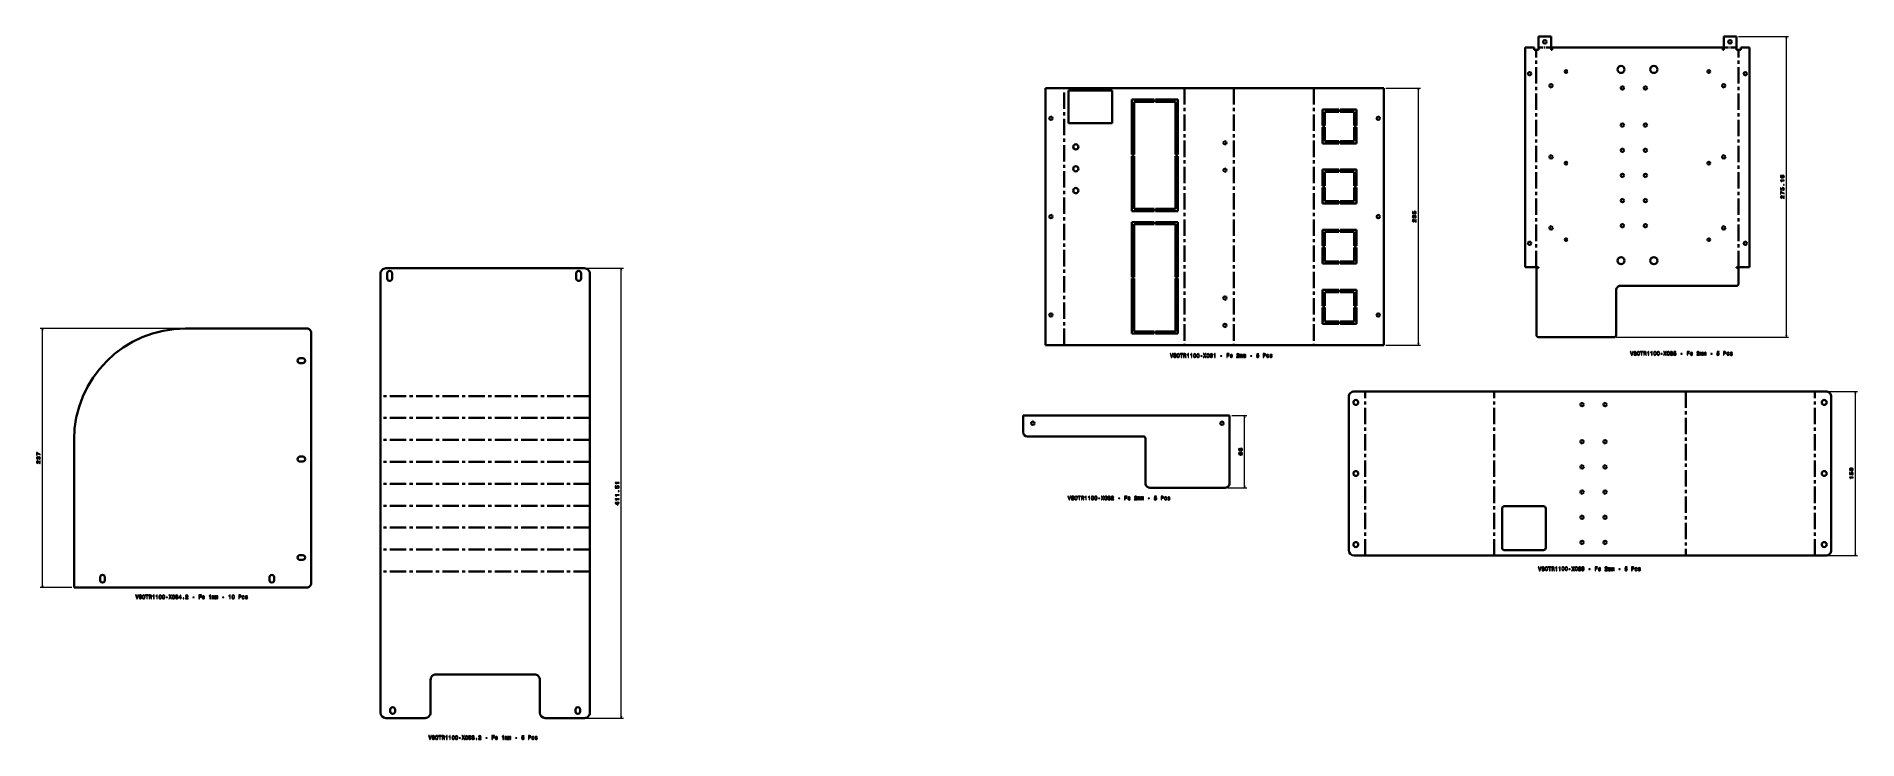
# Model space of a CAD drawing. Extents: x -595 to 1072, y -57 to 586.
import ezdxf

# ---------------------------------------------------------------- set-up
doc = ezdxf.new("R2010")
doc.units = 0
doc.linetypes.add('AXES', pattern=[24, 15, -3, 3, -3])

msp = doc.modelspace()

# ---------------------------------------------------------------- linework, layer by layer
at = {"color": 7, "lineweight": 35, "ltscale": 0.2875}
for p, q in [((779.560303, 586.482788), (791.060303, 586.482788)), ((949.060303, 586.482788), (960.560303, 586.482788))]:
    msp.add_line(p, q, dxfattribs=at)
at = {"color": 7, "lineweight": 35, "ltscale": 0.304085}
for p, q in [((779.560303, 586.482788), (779.560303, 574.319397)), ((791.060303, 574.319397), (791.060303, 586.482788)), ((949.060303, 586.482788), (949.060303, 574.319397)), ((960.560303, 574.319397), (960.560303, 586.482788)), ((767.396912, 375.319366), (779.560303, 375.319366))]:
    msp.add_line(p, q, dxfattribs=at)
at = {"color": 7, "lineweight": 13}
for p, q in [((962.560303, 586.482788), (1008.378296, 586.482788)), ((1006.378296, 311.319366), (1006.378296, 586.482788)), ((639.916748, 539.137207), (671.575195, 539.137207)), ((669.575195, 304.137177), (669.575195, 539.137207)), ((-91.537598, 374.376984), (-57.850388, 374.376984)), ((-59.850388, -37.128998), (-59.850388, 374.376984)), ((-460.584106, 319.300842), (-591.50238, 319.300842)), ((-589.50238, 82.300858), (-589.50238, 319.300842)), ((639.916748, 304.137177), (671.575195, 304.137177)), ((850.560303, 311.319366), (1008.378296, 311.319366)), ((1044.475708, 261.632904), (1071.500366, 261.632904)), ((1069.500366, 111.632904), (1069.500366, 261.632904)), ((510.552338, 173.617981), (510.552338, 239.617981)), ((1044.475708, 111.632904), (1071.500366, 111.632904)), ((-562.584106, 82.300858), (-591.50238, 82.300858)), ((-91.537598, -37.128998), (-57.850388, -37.128998))]:
    msp.add_line(p, q, dxfattribs=at)
at = {"color": 7, "lineweight": 35, "ltscale": 0.2}
for p, q in [((767.396912, 576.319397), (775.396912, 576.319397)), ((964.723755, 576.319397), (972.723755, 576.319397))]:
    msp.add_line(p, q, dxfattribs=at)
at = {"color": 7, "lineweight": 35}
for p, q in [((767.396912, 576.319397), (767.396912, 375.319366)), ((792.060303, 576.319397), (948.060303, 576.319397)), ((972.723755, 576.319397), (972.723755, 375.319366)), ((637.916748, 539.137207), (328.263062, 539.137207)), ((328.263062, 539.137207), (328.263062, 304.137177)), ((349.426483, 537.137207), (349.426483, 507.137177)), ((349.426483, 537.137207), (389.426483, 537.137207)), ((389.426483, 507.137177), (389.426483, 537.137207)), ((637.916748, 539.137207), (637.916748, 304.137177)), ((407.426483, 478.387177), (407.426483, 528.637207)), ((407.426483, 528.637207), (427.676483, 528.637207)), ((409.426483, 526.637207), (409.426483, 478.387177)), ((449.426483, 528.637207), (429.176483, 528.637207)), ((447.426483, 526.637207), (447.426483, 478.387177)), ((449.426483, 478.387177), (449.426483, 528.637207)), ((389.426483, 507.137177), (349.426483, 507.137177)), ((407.426483, 476.887177), (407.426483, 426.637177)), ((409.426483, 428.637177), (409.426483, 476.887177)), ((447.426483, 428.637177), (447.426483, 476.887177)), ((449.426483, 476.887177), (449.426483, 426.637177)), ((407.426483, 426.637177), (427.676483, 426.637177)), ((407.426483, 366.387177), (407.426483, 416.637177)), ((407.426483, 416.637177), (427.676483, 416.637177)), ((449.426483, 426.637177), (429.176483, 426.637177)), ((449.426483, 416.637177), (429.176483, 416.637177)), ((449.426483, 366.387177), (449.426483, 416.637177)), ((409.426483, 414.637177), (409.426483, 366.387177)), ((447.426483, 414.637177), (447.426483, 366.387177)), ((-280.137604, 369.376984), (-280.137604, -32.128998)), ((-275.137604, 374.376984), (-93.537598, 374.376984)), ((-88.537598, -32.128998), (-88.537598, 369.376984)), ((777.560303, 313.319366), (777.560303, 374.819366)), ((407.426483, 364.887177), (407.426483, 314.637177)), ((409.426483, 316.637177), (409.426483, 364.887177)), ((447.426483, 316.637177), (447.426483, 364.887177)), ((449.426483, 364.887177), (449.426483, 314.637177)), ((850.560303, 354.319366), (850.560303, 313.319366)), ((960.560303, 358.319366), (854.560303, 358.319366)), ((-458.584106, 319.300842), (-347.584106, 319.300842)), ((-343.584106, 315.300842), (-343.584106, 86.300858)), ((328.263062, 304.137177), (637.916748, 304.137177)), ((407.426483, 314.637177), (427.676483, 314.637177)), ((449.426483, 314.637177), (429.176483, 314.637177)), ((848.560303, 311.319366), (779.560303, 311.319366)), ((605.822021, 116.632904), (605.822021, 256.632904)), ((1042.475708, 261.632904), (610.822021, 261.632904)), ((1047.475708, 116.632904), (1047.475708, 256.632904)), ((307.817566, 239.617981), (496.817566, 239.617981)), ((496.817566, 239.617981), (496.817566, 177.617981)), ((-560.584106, 217.300858), (-560.584106, 82.300858)), ((417.817566, 220.617981), (311.817566, 220.617981)), ((419.817566, 177.617981), (419.817566, 218.617981)), ((492.817566, 173.617981), (423.817566, 173.617981)), ((746.148865, 118.632904), (746.148865, 154.632904)), ((748.148865, 156.632904), (784.148865, 156.632904)), ((786.148865, 154.632904), (786.148865, 118.632904)), ((610.822021, 111.632904), (1042.475708, 111.632904)), ((748.148865, 116.632904), (784.148865, 116.632904)), ((-347.584106, 82.300858), (-560.584106, 82.300858)), ((-229.337601, 2.871002), (-139.337601, 2.871002)), ((-234.337601, -32.128998), (-234.337601, -2.128998)), ((-134.337601, -32.128998), (-134.337601, -2.128998)), ((-239.337601, -37.128998), (-275.137604, -37.128998)), ((-93.537598, -37.128998), (-129.337601, -37.128998))]:
    msp.add_line(p, q, dxfattribs=at)
at = {"color": 7, "lineweight": 35, "ltscale": 0.05}
for p, q in [((775.396912, 576.319397), (775.396912, 574.319397)), ((792.060303, 576.319397), (792.060303, 574.319397)), ((948.060303, 576.319397), (948.060303, 574.319397)), ((964.723755, 576.319397), (964.723755, 574.319397)), ((427.676483, 528.637207), (427.676483, 526.637207)), ((429.176483, 528.637207), (429.176483, 526.637207)), ((596.666748, 517.637207), (596.666748, 519.637207)), ((598.166748, 517.637207), (598.166748, 519.637207)), ((581.916748, 504.887177), (583.916748, 504.887177)), ((581.916748, 503.387177), (583.916748, 503.387177)), ((612.916748, 504.887177), (610.916748, 504.887177)), ((612.916748, 503.387177), (610.916748, 503.387177)), ((596.666748, 490.637177), (596.666748, 488.637177)), ((598.166748, 490.637177), (598.166748, 488.637177)), ((409.426483, 478.387177), (407.426483, 478.387177)), ((409.426483, 476.887177), (407.426483, 476.887177)), ((447.426483, 478.387177), (449.426483, 478.387177)), ((447.426483, 476.887177), (449.426483, 476.887177)), ((596.666748, 462.637177), (596.666748, 464.637177)), ((598.166748, 462.637177), (598.166748, 464.637177)), ((581.916748, 449.887177), (583.916748, 449.887177)), ((581.916748, 448.387177), (583.916748, 448.387177)), ((596.666748, 435.637177), (596.666748, 433.637177)), ((598.166748, 435.637177), (598.166748, 433.637177)), ((612.916748, 449.887177), (610.916748, 449.887177)), ((612.916748, 448.387177), (610.916748, 448.387177)), ((427.676483, 426.637177), (427.676483, 428.637177)), ((427.676483, 416.637177), (427.676483, 414.637177)), ((429.176483, 426.637177), (429.176483, 428.637177)), ((429.176483, 416.637177), (429.176483, 414.637177)), ((596.666748, 407.637177), (596.666748, 409.637177)), ((598.166748, 407.637177), (598.166748, 409.637177)), ((581.916748, 394.887177), (583.916748, 394.887177)), ((581.916748, 393.387177), (583.916748, 393.387177)), ((612.916748, 394.887177), (610.916748, 394.887177)), ((612.916748, 393.387177), (610.916748, 393.387177)), ((596.666748, 380.637177), (596.666748, 378.637177)), ((598.166748, 380.637177), (598.166748, 378.637177)), ((777.560303, 374.819366), (779.560303, 374.819366)), ((960.560303, 374.819366), (962.560303, 374.819366)), ((409.426483, 366.387177), (407.426483, 366.387177)), ((409.426483, 364.887177), (407.426483, 364.887177)), ((447.426483, 366.387177), (449.426483, 366.387177)), ((447.426483, 364.887177), (449.426483, 364.887177)), ((596.666748, 352.637177), (596.666748, 354.637177)), ((598.166748, 352.637177), (598.166748, 354.637177)), ((581.916748, 339.887177), (583.916748, 339.887177)), ((581.916748, 338.387177), (583.916748, 338.387177)), ((612.916748, 339.887177), (610.916748, 339.887177)), ((612.916748, 338.387177), (610.916748, 338.387177)), ((596.666748, 325.637177), (596.666748, 323.637177)), ((598.166748, 325.637177), (598.166748, 323.637177)), ((427.676483, 314.637177), (427.676483, 316.637177)), ((429.176483, 314.637177), (429.176483, 316.637177))]:
    msp.add_line(p, q, dxfattribs=at)
at = {"color": 7, "lineweight": 35, "ltscale": 0.104085}
msp.add_line((775.396912, 574.319397), (779.560303, 574.319397), dxfattribs=at)
at = {"color": 1, "linetype": 'AXES', "lineweight": 35}
for p, q in [((777.478577, 375.319366), (777.478577, 574.319397)), ((962.642029, 375.319366), (962.642029, 574.319397)), ((345.344757, 304.137177), (345.344757, 539.137207)), ((455.508179, 539.137207), (455.508179, 304.137177)), ((500.671631, 539.137207), (500.671631, 304.137177)), ((573.835022, 539.137207), (573.835022, 304.137177)), ((-88.537598, 257.406464), (-280.137604, 257.406464)), ((620.903748, 111.632904), (620.903748, 261.632904)), ((739.067139, 111.632904), (739.067139, 261.632904)), ((914.230591, 261.632904), (914.230591, 111.632904)), ((1032.394043, 111.632904), (1032.394043, 261.632904)), ((-88.537598, 237.420074), (-280.137604, 237.420074)), ((-88.537598, 217.352722), (-280.137604, 217.352722)), ((-88.537598, 197.279312), (-280.137604, 197.279312)), ((-88.537598, 177.217453), (-280.137604, 177.217453)), ((-88.537598, 157.161667), (-280.137604, 157.161667)), ((-88.537598, 137.094315), (-280.137604, 137.094315)), ((-88.537598, 117.020889), (-280.137604, 117.020889)), ((-88.537598, 96.917267), (-280.137604, 96.917267))]:
    msp.add_line(p, q, dxfattribs=at)
at = {"color": 1, "linetype": 'AXES', "lineweight": 35, "ltscale": 0.2875}
for p, q in [((779.560303, 576.401062), (791.060303, 576.401062)), ((949.060303, 576.401062), (960.560303, 576.401062))]:
    msp.add_line(p, q, dxfattribs=at)
at = {"color": 7, "lineweight": 35, "ltscale": 0.025}
for p, q in [((791.060303, 574.319397), (792.060303, 574.319397)), ((948.060303, 574.319397), (949.060303, 574.319397))]:
    msp.add_line(p, q, dxfattribs=at)
at = {"color": 7, "lineweight": 35, "ltscale": 0.104086}
msp.add_line((960.560303, 574.319397), (964.723755, 574.319397), dxfattribs=at)
at = {"color": 7, "lineweight": 35, "ltscale": 0.45625}
for p, q in [((427.676483, 526.637207), (409.426483, 526.637207)), ((429.176483, 526.637207), (447.426483, 526.637207)), ((427.676483, 428.637177), (409.426483, 428.637177)), ((429.176483, 428.637177), (447.426483, 428.637177)), ((427.676483, 414.637177), (409.426483, 414.637177)), ((429.176483, 414.637177), (447.426483, 414.637177)), ((427.676483, 316.637177), (409.426483, 316.637177)), ((429.176483, 316.637177), (447.426483, 316.637177))]:
    msp.add_line(p, q, dxfattribs=at)
at = {"color": 7, "lineweight": 35, "ltscale": 0.368751}
for p, q in [((581.916748, 519.637207), (581.916748, 504.887177)), ((612.916748, 504.887177), (612.916748, 519.637207))]:
    msp.add_line(p, q, dxfattribs=at)
at = {"color": 7, "lineweight": 35, "ltscale": 0.36875}
for p, q in [((581.916748, 519.637207), (596.666748, 519.637207)), ((598.166748, 519.637207), (612.916748, 519.637207)), ((581.916748, 503.387177), (581.916748, 488.637177)), ((612.916748, 488.637177), (612.916748, 503.387177)), ((596.666748, 488.637177), (581.916748, 488.637177)), ((612.916748, 488.637177), (598.166748, 488.637177)), ((581.916748, 464.637177), (581.916748, 449.887177)), ((581.916748, 464.637177), (596.666748, 464.637177)), ((598.166748, 464.637177), (612.916748, 464.637177)), ((612.916748, 449.887177), (612.916748, 464.637177)), ((581.916748, 448.387177), (581.916748, 433.637177)), ((596.666748, 433.637177), (581.916748, 433.637177)), ((612.916748, 433.637177), (598.166748, 433.637177)), ((612.916748, 433.637177), (612.916748, 448.387177)), ((581.916748, 409.637177), (581.916748, 394.887177)), ((581.916748, 409.637177), (596.666748, 409.637177)), ((598.166748, 409.637177), (612.916748, 409.637177)), ((612.916748, 394.887177), (612.916748, 409.637177)), ((581.916748, 393.387177), (581.916748, 378.637177)), ((612.916748, 378.637177), (612.916748, 393.387177)), ((596.666748, 378.637177), (581.916748, 378.637177)), ((612.916748, 378.637177), (598.166748, 378.637177)), ((581.916748, 354.637177), (581.916748, 339.887177)), ((581.916748, 354.637177), (596.666748, 354.637177)), ((598.166748, 354.637177), (612.916748, 354.637177)), ((612.916748, 339.887177), (612.916748, 354.637177)), ((581.916748, 338.387177), (581.916748, 323.637177)), ((612.916748, 323.637177), (612.916748, 338.387177)), ((596.666748, 323.637177), (581.916748, 323.637177)), ((612.916748, 323.637177), (598.166748, 323.637177))]:
    msp.add_line(p, q, dxfattribs=at)
at = {"color": 7, "lineweight": 35, "ltscale": 0.31875}
for p, q in [((583.916748, 517.637207), (596.666748, 517.637207)), ((598.166748, 517.637207), (610.916748, 517.637207)), ((583.916748, 490.637177), (583.916748, 503.387177)), ((610.916748, 503.387177), (610.916748, 490.637177)), ((596.666748, 490.637177), (583.916748, 490.637177)), ((610.916748, 490.637177), (598.166748, 490.637177)), ((583.916748, 462.637177), (596.666748, 462.637177)), ((583.916748, 449.887177), (583.916748, 462.637177)), ((598.166748, 462.637177), (610.916748, 462.637177)), ((610.916748, 462.637177), (610.916748, 449.887177)), ((583.916748, 435.637177), (583.916748, 448.387177)), ((596.666748, 435.637177), (583.916748, 435.637177)), ((610.916748, 435.637177), (598.166748, 435.637177)), ((610.916748, 448.387177), (610.916748, 435.637177)), ((583.916748, 407.637177), (596.666748, 407.637177)), ((583.916748, 394.887177), (583.916748, 407.637177)), ((598.166748, 407.637177), (610.916748, 407.637177)), ((610.916748, 407.637177), (610.916748, 394.887177)), ((583.916748, 380.637177), (583.916748, 393.387177)), ((610.916748, 393.387177), (610.916748, 380.637177)), ((596.666748, 380.637177), (583.916748, 380.637177)), ((610.916748, 380.637177), (598.166748, 380.637177)), ((583.916748, 352.637177), (596.666748, 352.637177)), ((583.916748, 339.887177), (583.916748, 352.637177)), ((598.166748, 352.637177), (610.916748, 352.637177)), ((610.916748, 352.637177), (610.916748, 339.887177)), ((583.916748, 325.637177), (583.916748, 338.387177)), ((610.916748, 338.387177), (610.916748, 325.637177)), ((596.666748, 325.637177), (583.916748, 325.637177)), ((610.916748, 325.637177), (598.166748, 325.637177))]:
    msp.add_line(p, q, dxfattribs=at)
at = {"color": 7, "lineweight": 35, "ltscale": 0.318751}
for p, q in [((583.916748, 504.887177), (583.916748, 517.637207)), ((610.916748, 517.637207), (610.916748, 504.887177))]:
    msp.add_line(p, q, dxfattribs=at)
at = {"color": 7, "lineweight": 35, "ltscale": 0.1175}
for p, q in [((-274.087585, 365.026978), (-274.087585, 369.72699)), ((-269.587585, 365.026978), (-269.587585, 369.72699)), ((-101.087601, 365.026978), (-101.087601, 369.72699)), ((-96.587601, 365.026978), (-96.587601, 369.72699))]:
    msp.add_line(p, q, dxfattribs=at)
at = {"color": 7, "lineweight": 35, "ltscale": 0.0125}
for p, q in [((779.560303, 375.319366), (779.560303, 374.819366)), ((960.560303, 375.319366), (960.560303, 374.819366))]:
    msp.add_line(p, q, dxfattribs=at)
at = {"color": 7, "lineweight": 35, "ltscale": 0.304086}
msp.add_line((960.560303, 375.319366), (972.723755, 375.319366), dxfattribs=at)
at = {"color": 7, "lineweight": 35, "ltscale": 0.3625}
msp.add_line((962.560303, 374.819366), (962.560303, 360.319366), dxfattribs=at)
at = {"color": 7, "lineweight": 35, "ltscale": 0.0625}
for p, q in [((-351.334106, 292.050842), (-353.834106, 292.050842)), ((-353.834106, 287.550842), (-351.334106, 287.550842)), ((-351.334106, 202.050858), (-353.834106, 202.050858)), ((-353.834106, 197.550858), (-351.334106, 197.550858)), ((-351.334106, 112.050858), (-353.834106, 112.050858)), ((-353.834106, 107.550858), (-351.334106, 107.550858)), ((-536.834106, 91.550858), (-536.834106, 89.050858)), ((-532.334106, 89.050858), (-532.334106, 91.550858)), ((-381.834106, 91.550858), (-381.834106, 89.050858)), ((-377.334106, 89.050858), (-377.334106, 91.550858))]:
    msp.add_line(p, q, dxfattribs=at)
at = {"color": 7, "lineweight": 35, "ltscale": 0.375}
msp.add_line((307.817566, 224.617981), (307.817566, 239.617981), dxfattribs=at)
at = {"color": 7, "lineweight": 13, "ltscale": 0.343369}
msp.add_line((498.817566, 239.617981), (512.552307, 239.617981), dxfattribs=at)
at = {"color": 7, "lineweight": 13, "ltscale": 0.443369}
msp.add_line((494.817566, 173.617981), (512.552307, 173.617981), dxfattribs=at)
at = {"color": 7, "lineweight": 35, "ltscale": 0.0375}
for p, q in [((-271.337585, -31.006817), (-271.337585, -29.506817)), ((-266.837585, -31.006817), (-266.837585, -29.506817)), ((-101.837601, -31.006817), (-101.837601, -29.506817)), ((-97.337601, -31.006817), (-97.337601, -29.506817))]:
    msp.add_line(p, q, dxfattribs=at)
at = {"color": 7, "lineweight": 13}
for points in [[(1006.895996, 584.550964), (1006.378296, 586.482788), (1005.860718, 584.550964)], [(670.092834, 537.205322), (669.575195, 539.137207), (669.057556, 537.205322)], [(-59.332756, 372.445129), (-59.850388, 374.376984), (-60.368027, 372.445129)], [(-588.984741, 317.369019), (-589.50238, 319.300842), (-590.02002, 317.369019)], [(669.057556, 306.069031), (669.575195, 304.137177), (670.092834, 306.069031)], [(1005.860718, 313.251221), (1006.378296, 311.319366), (1006.895996, 313.251221)], [(1070.018066, 259.70105), (1069.500366, 261.632904), (1068.982788, 259.70105)], [(511.069977, 237.686127), (510.552338, 239.617981), (510.034698, 237.686127)], [(510.034698, 175.549835), (510.552338, 173.617981), (511.069977, 175.549835)], [(1068.982788, 113.564758), (1069.500366, 111.632904), (1070.018066, 113.564758)], [(-590.02002, 84.232712), (-589.50238, 82.300858), (-588.984741, 84.232712)], [(-60.368027, -35.197147), (-59.850388, -37.128998), (-59.332756, -35.197147)]]:
    msp.add_lwpolyline(points, dxfattribs=at)
for points in [[(1001.821411, 459.451508), (1001.412903, 459.355713), (1001.110352, 459.133789), (1000.918701, 458.790863), (1000.853088, 458.347046), (1000.888428, 458.0495), (1000.984253, 457.792297), (1001.140564, 457.565338), (1001.362488, 457.373718), (1001.639832, 457.222412), (1001.977783, 457.11145), (1002.37616, 457.040863), (1002.825012, 457.020691), (1003.541138, 457.101379), (1004.060608, 457.34848), (1004.373291, 457.746887), (1004.479187, 458.291565), (1004.388428, 458.780762), (1004.151367, 459.153961), (1003.778198, 459.396057), (1003.304138, 459.481781), (1002.825012, 459.396057), (1002.456848, 459.164063), (1002.224854, 458.805969), (1002.144165, 458.362183), (1002.245056, 457.883057), (1002.532471, 457.524994), (1001.977783, 457.600647), (1001.579346, 457.762024), (1001.342285, 458.009155), (1001.261597, 458.352081), (1001.301941, 458.604248), (1001.407837, 458.795898), (1001.584351, 458.921967), (1001.821411, 458.987549)], [(1004.378296, 454.414337), (1004.378296, 454.873291), (1000.853088, 454.873291), (1000.853088, 454.530334), (1001.160767, 454.439545), (1001.367554, 454.257996), (1001.488525, 453.980621), (1001.528931, 453.597351), (1001.886963, 453.597351), (1001.886963, 454.414337)], [(1003.309143, 458.992584), (1003.626892, 458.937103), (1003.868958, 458.795898), (1004.030334, 458.568939), (1004.080811, 458.28653), (1004.030334, 457.988983), (1003.874023, 457.762024), (1003.631958, 457.615784), (1003.314209, 457.570374), (1003.001526, 457.620819), (1002.764526, 457.762024), (1002.613159, 457.994019), (1002.557739, 458.306702), (1002.613159, 458.579041), (1002.75946, 458.795898), (1002.99646, 458.937103)], [(1004.378296, 450.421112), (1004.378296, 451.117065), (1003.626892, 451.117065), (1003.626892, 450.421112)], [(1004.378296, 438.330475), (1004.378296, 440.736084), (1003.94458, 440.736084), (1003.94458, 438.834808), (1003.707581, 438.940704), (1003.510864, 439.122253), (1003.152832, 439.682068), (1003.001526, 439.979614), (1002.784668, 440.312469), (1002.532471, 440.5495), (1002.234985, 440.685669), (1001.897095, 440.736084), (1001.47345, 440.65036), (1001.140564, 440.41333), (1000.928772, 440.050232), (1000.853088, 439.581177), (1000.938843, 439.097046), (1001.175903, 438.728882), (1001.554138, 438.491882), (1002.053406, 438.411163), (1002.124023, 438.411163), (1002.124023, 438.870117), (1002.083679, 438.870117), (1001.740723, 438.915497), (1001.488525, 439.051666), (1001.327148, 439.268524), (1001.271729, 439.555969), (1001.322144, 439.848511), (1001.448242, 440.065369), (1001.644897, 440.206543), (1001.892029, 440.256989), (1002.124023, 440.22168), (1002.320679, 440.125854), (1002.492188, 439.964478), (1002.643433, 439.742584), (1002.80481, 439.445038), (1003.117554, 438.950806), (1003.450378, 438.602814), (1003.853821, 438.396057), (1004.363159, 438.330475)], [(1003.465515, 445.782349), (1003.879028, 445.893311), (1004.201782, 446.140442), (1004.403564, 446.50354), (1004.479187, 446.967529), (1004.388428, 447.476868), (1004.141296, 447.875305), (1003.747925, 448.127441), (1003.243591, 448.223267), (1002.774597, 448.137543), (1002.406433, 447.895447), (1002.169373, 447.517212), (1002.083679, 447.028015), (1002.144165, 446.64978), (1002.310608, 446.3573), (1001.367554, 446.498474), (1001.367554, 448.031616), (1000.953979, 448.031616), (1000.953979, 446.160583), (1002.809875, 445.883209), (1002.809875, 446.286682), (1002.572876, 446.579163), (1002.487122, 446.952393), (1002.542603, 447.275146), (1002.703979, 447.522278), (1002.951111, 447.678589), (1003.268799, 447.73407), (1003.586548, 447.678589), (1003.833679, 447.517212), (1003.98999, 447.270111), (1004.045471, 446.952393), (1004.010193, 446.685089), (1003.894165, 446.478333), (1003.712646, 446.327026), (1003.465515, 446.251373)], [(1004.378296, 442.596039), (1004.378296, 443.105408), (1003.546204, 443.271851), (1002.769531, 443.564331), (1002.04834, 443.977905), (1001.372559, 444.517517), (1000.953979, 444.517517), (1000.953979, 442.116943), (1001.412903, 442.116943), (1001.412903, 444.033356), (1002.09375, 443.478607), (1002.80481, 443.059998), (1003.56134, 442.767517)], [(666.475769, 420.366272), (666.511108, 420.366272), (666.995239, 420.44696), (667.358337, 420.684021), (667.590332, 421.05719), (667.676025, 421.551453), (667.590332, 422.075928), (667.368408, 422.469299), (667.015381, 422.721466), (666.561523, 422.812256), (666.263916, 422.771912), (666.021851, 422.66095), (665.835327, 422.479401), (665.699097, 422.237305), (665.426758, 422.565125), (664.993042, 422.681122), (664.599731, 422.605469), (664.302124, 422.388611), (664.11554, 422.035583), (664.049988, 421.551453), (664.130676, 421.097534), (664.352539, 420.749573), (664.705566, 420.522614), (665.174622, 420.44696), (665.209961, 420.44696), (665.209961, 420.895813), (664.887146, 420.936157), (664.655151, 421.067291), (664.513916, 421.279114), (664.463501, 421.57666), (664.503906, 421.838898), (664.609741, 422.030548), (664.78125, 422.146545), (665.013245, 422.191925), (665.260376, 422.146545), (665.426758, 422.025513), (665.527649, 421.81369), (665.557861, 421.526215), (665.552856, 421.329529), (665.951294, 421.329529), (665.941162, 421.57666), (665.986572, 421.894379), (666.107605, 422.131409), (666.304321, 422.272614), (666.561523, 422.323059), (666.854004, 422.267578), (667.070862, 422.121338), (667.207031, 421.889343), (667.252441, 421.581696), (667.202026, 421.263977), (667.050659, 421.031982), (666.808594, 420.885742), (666.475769, 420.830261)], [(667.575195, 416.670593), (667.575195, 419.076233), (667.141479, 419.076233), (667.141479, 417.174927), (666.904419, 417.280823), (666.707764, 417.462402), (666.349731, 418.022186), (666.198364, 418.319733), (665.981567, 418.652588), (665.72937, 418.889618), (665.431824, 419.025787), (665.093933, 419.076233), (664.670288, 418.990479), (664.337402, 418.753448), (664.12561, 418.39035), (664.049988, 417.921326), (664.135742, 417.437164), (664.372742, 417.069031), (664.750977, 416.83197), (665.250244, 416.751282), (665.320862, 416.751282), (665.320862, 417.210236), (665.280518, 417.210236), (664.937622, 417.255615), (664.685425, 417.391785), (664.524048, 417.608643), (664.468567, 417.896118), (664.519043, 418.188599), (664.645081, 418.405457), (664.841797, 418.546692), (665.088867, 418.597107), (665.320862, 418.561829), (665.517578, 418.466003), (665.689026, 418.304626), (665.840332, 418.082703), (666.001709, 417.785156), (666.314392, 417.290924), (666.647217, 416.942932), (667.050659, 416.736176), (667.560059, 416.670593)], [(666.662354, 424.122467), (667.075928, 424.233429), (667.398682, 424.48053), (667.600403, 424.843658), (667.676025, 425.307617), (667.585327, 425.817017), (667.338135, 426.215424), (666.944824, 426.46759), (666.44043, 426.563416), (665.971436, 426.477661), (665.603271, 426.235596), (665.366272, 425.857361), (665.280518, 425.368164), (665.341064, 424.989929), (665.507446, 424.697388), (664.564392, 424.838623), (664.564392, 426.371765), (664.150879, 426.371765), (664.150879, 424.500732), (666.006714, 424.223328), (666.006714, 424.626801), (665.769714, 424.919312), (665.68396, 425.292511), (665.739502, 425.615265), (665.900879, 425.862396), (666.147949, 426.018738), (666.465698, 426.074219), (666.783447, 426.018738), (667.030518, 425.857361), (667.18689, 425.610229), (667.24231, 425.292511), (667.207031, 425.025208), (667.091064, 424.818451), (666.909485, 424.667145), (666.662354, 424.591492)], [(444.581787, 296.296478), (443.704254, 293.315948), (442.801514, 296.296478), (442.322418, 296.296478), (443.452087, 292.791443), (443.956421, 292.791443), (445.060883, 296.296478)], [(445.943451, 293.94635), (445.484528, 293.94635), (445.585388, 293.411774), (445.837555, 293.018402), (446.225861, 292.781342), (446.750366, 292.695618), (447.269836, 292.776306), (447.658142, 292.99823), (447.905273, 293.346191), (447.996033, 293.805145), (447.92041, 294.218689), (447.708588, 294.485962), (447.365631, 294.662476), (446.906708, 294.79361), (446.513336, 294.889435), (446.256134, 295.000366), (446.109894, 295.161774), (446.064484, 295.41391), (446.109894, 295.640869), (446.240997, 295.812347), (446.442719, 295.928345), (446.720123, 295.968689), (447.002533, 295.918243), (447.224426, 295.782074), (447.370697, 295.555145), (447.441284, 295.247498), (447.900238, 295.247498), (447.900238, 295.257568), (447.819519, 295.731659), (447.582489, 296.084656), (447.20929, 296.30658), (446.704987, 296.382233), (446.251099, 296.30658), (445.898071, 296.094757), (445.671112, 295.766937), (445.590424, 295.343323), (445.655975, 294.965088), (445.847626, 294.707855), (446.150238, 294.536407), (446.563782, 294.405273), (446.97226, 294.289276), (447.279907, 294.178345), (447.466522, 294.016937), (447.532074, 293.7547), (447.471558, 293.487396), (447.315216, 293.285675), (447.078186, 293.159607), (446.770538, 293.119263), (446.427612, 293.174713), (446.165344, 293.336121), (445.998932, 293.598358)], [(448.480194, 294.541443), (448.570984, 293.7547), (448.833221, 293.174713), (449.24173, 292.81665), (449.776306, 292.695618), (450.305847, 292.81665), (450.719391, 293.174713), (450.976593, 293.7547), (451.072418, 294.541443), (450.976593, 295.323151), (450.865631, 295.640869), (450.719391, 295.903107), (450.305847, 296.261169), (450.05368, 296.351959), (449.776306, 296.387268), (449.236694, 296.261169), (448.828186, 295.908173), (448.570984, 295.328186)], [(448.964355, 294.541443), (449.019836, 295.151672), (449.186249, 295.600525), (449.443451, 295.872864), (449.776306, 295.968689), (450.104126, 295.872864), (450.361328, 295.59549), (450.52774, 295.146637), (450.588257, 294.541443), (450.52774, 293.931213), (450.361328, 293.482361), (450.104126, 293.210022), (449.776306, 293.119263), (449.443451, 293.210022), (449.186249, 293.482361), (449.019836, 293.926178)], [(452.580353, 292.791443), (453.044312, 292.791443), (453.044312, 295.867798), (454.103394, 295.867798), (454.103394, 296.291443), (451.516235, 296.291443), (451.516235, 295.867798), (452.580353, 295.867798)], [(454.723724, 292.791443), (455.192719, 292.791443), (455.192719, 294.269104), (455.671844, 294.269104), (456.024872, 294.253967), (456.246765, 294.18338), (456.367798, 294.016937), (456.418243, 293.719391), (456.443451, 293.265503), (456.473724, 292.967957), (456.534241, 292.791443), (457.063782, 292.791443), (457.063782, 292.887268), (456.947784, 293.028473), (456.90744, 293.29071), (456.872131, 293.85556), (456.786407, 294.274139), (456.67041, 294.405273), (456.488831, 294.501099), (456.690582, 294.627167), (456.831787, 294.80368), (456.922546, 295.025604), (456.95282, 295.292877), (456.882202, 295.716522), (456.680481, 296.034241), (456.347626, 296.225891), (455.893738, 296.291443), (454.723724, 296.291443)], [(455.762604, 295.862762), (456.070251, 295.83252), (456.287109, 295.736694), (456.423279, 295.560181), (456.468658, 295.282806), (456.418243, 294.990295), (456.282074, 294.813782), (456.050079, 294.722992), (455.732361, 294.697784), (455.192719, 294.697784), (455.192719, 295.862762)], [(458.79361, 292.791443), (459.252533, 292.791443), (459.252533, 296.31665), (458.909607, 296.31665), (458.818817, 296.009033), (458.637268, 295.802246), (458.359894, 295.681213), (457.976593, 295.640869), (457.976593, 295.282806), (458.79361, 295.282806)], [(461.82962, 292.791443), (462.288544, 292.791443), (462.288544, 296.31665), (461.945618, 296.31665), (461.854828, 296.009033), (461.673279, 295.802246), (461.395905, 295.681213), (461.012634, 295.640869), (461.012634, 295.282806), (461.82962, 295.282806)], [(463.740997, 294.501099), (463.81665, 293.70932), (464.05368, 293.14447), (464.431915, 292.801544), (464.956421, 292.690582), (465.475891, 292.801544), (465.854126, 293.14447), (466.086121, 293.70932), (466.166809, 294.501099), (466.086121, 295.287842), (465.990295, 295.600525), (465.854126, 295.857727), (465.475891, 296.200653), (464.956421, 296.31665), (464.431915, 296.200653), (464.05368, 295.852692), (463.81665, 295.287842)], [(464.225159, 294.501099), (464.265503, 295.111328), (464.391571, 295.550079), (464.61853, 295.807281), (464.956421, 295.898071), (465.289276, 295.807281), (465.516235, 295.550079), (465.642303, 295.111328), (465.682648, 294.501099), (465.642303, 293.885834), (465.516235, 293.447052), (465.289276, 293.18985), (464.956421, 293.104126), (464.61853, 293.18985), (464.391571, 293.447052), (464.265503, 293.885834)], [(466.777039, 294.501099), (466.852661, 293.70932), (467.089722, 293.14447), (467.467957, 292.801544), (467.992432, 292.690582), (468.511902, 292.801544), (468.890137, 293.14447), (469.122131, 293.70932), (469.20282, 294.501099), (469.122131, 295.287842), (469.026306, 295.600525), (468.890137, 295.857727), (468.511902, 296.200653), (467.992432, 296.31665), (467.467957, 296.200653), (467.089722, 295.852692), (466.852661, 295.287842)], [(467.261169, 294.501099), (467.301514, 295.111328), (467.427612, 295.550079), (467.654541, 295.807281), (467.992432, 295.898071), (468.325287, 295.807281), (468.552246, 295.550079), (468.678314, 295.111328), (468.718658, 294.501099), (468.678314, 293.885834), (468.552246, 293.447052), (468.325287, 293.18985), (467.992432, 293.104126), (467.654541, 293.18985), (467.427612, 293.447052), (467.301514, 293.885834)], [(470.418243, 293.94635), (471.638702, 293.94635), (471.638702, 294.344757), (470.418243, 294.344757)], [(472.728027, 292.791443), (473.257568, 292.791443), (474.059448, 294.208588), (474.876465, 292.791443), (475.411041, 292.791443), (474.31665, 294.591888), (475.35556, 296.296478), (474.846191, 296.296478), (474.074585, 295.000366), (473.318085, 296.296478), (472.788544, 296.296478), (473.822418, 294.586823)], [(475.885101, 294.501099), (475.960754, 293.70932), (476.197784, 293.14447), (476.576019, 292.801544), (477.100525, 292.690582), (477.619965, 292.801544), (477.998199, 293.14447), (478.230194, 293.70932), (478.310883, 294.501099), (478.230194, 295.287842), (478.134369, 295.600525), (477.998199, 295.857727), (477.619965, 296.200653), (477.100525, 296.31665), (476.576019, 296.200653), (476.197784, 295.852692), (475.960754, 295.287842)], [(476.369232, 294.501099), (476.409607, 295.111328), (476.535675, 295.550079), (476.762604, 295.807281), (477.100525, 295.898071), (477.43335, 295.807281), (477.660309, 295.550079), (477.786377, 295.111328), (477.826721, 294.501099), (477.786377, 293.885834), (477.660309, 293.447052), (477.43335, 293.18985), (477.100525, 293.104126), (476.762604, 293.18985), (476.535675, 293.447052), (476.409607, 293.885834)], [(478.865631, 293.890869), (478.865631, 293.85556), (478.94632, 293.371399), (479.18335, 293.008301), (479.55658, 292.776306), (480.050812, 292.690582), (480.575287, 292.776306), (480.968658, 292.99823), (481.220825, 293.351227), (481.311615, 293.805145), (481.271271, 294.102692), (481.160309, 294.344757), (480.97876, 294.531342), (480.736694, 294.667511), (481.064484, 294.93985), (481.180481, 295.373566), (481.104828, 295.766937), (480.88797, 296.064484), (480.534943, 296.251099), (480.050812, 296.31665), (479.596924, 296.235962), (479.248932, 296.014069), (479.021973, 295.661041), (478.94632, 295.192017), (478.94632, 295.156708), (479.395172, 295.156708), (479.435516, 295.479492), (479.56665, 295.711487), (479.778473, 295.852692), (480.076019, 295.903107), (480.338257, 295.862762), (480.529907, 295.756866), (480.645905, 295.585388), (480.691284, 295.353394), (480.645905, 295.106293), (480.524872, 294.93985), (480.313049, 294.838989), (480.025574, 294.808746), (479.828888, 294.813782), (479.828888, 294.415375), (480.076019, 294.425446), (480.393738, 294.380066), (480.630768, 294.259033), (480.771973, 294.062347), (480.822418, 293.805145), (480.766937, 293.512634), (480.620697, 293.295776), (480.388702, 293.159607), (480.081055, 293.114197), (479.763336, 293.164642), (479.531342, 293.315948), (479.385101, 293.558014), (479.32962, 293.890869)], [(483.081787, 292.791443), (483.54071, 292.791443), (483.54071, 296.31665), (483.197784, 296.31665), (483.106995, 296.009033), (482.925446, 295.802246), (482.648071, 295.681213), (482.264771, 295.640869), (482.264771, 295.282806), (483.081787, 295.282806)], [(488.634369, 293.94635), (489.854828, 293.94635), (489.854828, 294.344757), (488.634369, 294.344757)], [(494.282776, 292.791443), (494.751801, 292.791443), (494.751801, 294.400238), (496.224426, 294.400238), (496.224426, 294.818817), (494.751801, 294.818817), (494.751801, 295.867798), (496.562317, 295.867798), (496.562317, 296.291443), (494.282776, 296.291443)], [(497.697052, 294.016937), (499.47226, 294.016937), (499.477295, 294.223724), (499.396606, 294.80368), (499.174713, 295.237396), (498.821686, 295.499664), (498.352661, 295.59549), (497.893738, 295.494598), (497.54071, 295.212189), (497.313751, 294.753265), (497.233063, 294.148071), (497.308716, 293.52774), (497.535675, 293.073853), (497.883636, 292.791443), (498.337524, 292.695618), (498.730896, 292.761169), (499.05368, 292.932648), (499.29071, 293.204987), (499.42688, 293.568085), (498.988098, 293.568085), (498.897339, 293.366364), (498.766205, 293.215088), (498.393005, 293.094025), (498.10556, 293.149506), (497.888702, 293.326019), (497.747467, 293.613495), (497.697052, 294.001831)], [(497.697052, 294.390137), (497.752533, 294.738129), (497.888702, 294.995331), (498.095459, 295.151672), (498.367798, 295.207153), (498.635101, 295.151672), (498.841858, 294.995331), (498.967957, 294.738129), (499.013336, 294.390137)], [(503.194153, 292.791443), (505.599792, 292.791443), (505.599792, 293.225159), (503.698486, 293.225159), (503.804382, 293.462189), (503.985962, 293.658875), (504.545746, 294.016937), (504.843292, 294.168243), (505.176147, 294.385101), (505.413177, 294.637268), (505.549347, 294.934814), (505.599792, 295.272705), (505.514038, 295.69635), (505.277008, 296.029205), (504.91391, 296.240997), (504.444885, 296.31665), (503.960724, 296.230927), (503.59259, 295.993896), (503.35556, 295.615662), (503.274841, 295.116364), (503.274841, 295.045776), (503.733795, 295.045776), (503.733795, 295.086121), (503.779175, 295.429047), (503.915344, 295.681213), (504.132202, 295.84259), (504.419678, 295.898071), (504.712189, 295.847626), (504.929047, 295.721558), (505.070251, 295.524872), (505.120667, 295.27774), (505.085388, 295.045776), (504.989563, 294.849091), (504.828186, 294.677612), (504.606262, 294.526306), (504.308716, 294.364929), (503.814484, 294.052246), (503.466492, 293.719391), (503.259735, 293.315948), (503.194153, 292.80658)], [(506.240265, 292.791443), (506.648773, 292.791443), (506.648773, 294.601959), (506.673981, 294.874298), (506.749634, 295.070984), (506.865631, 295.186981), (507.016937, 295.232361), (507.13797, 295.192017), (507.218658, 295.091156), (507.259003, 294.919678), (507.274139, 294.692749), (507.274139, 292.791443), (507.65741, 292.791443), (507.65741, 294.601959), (507.682617, 294.869263), (507.758301, 295.065948), (507.879333, 295.186981), (508.030609, 295.232361), (508.151672, 295.192017), (508.232361, 295.091156), (508.282776, 294.692749), (508.282776, 292.791443), (508.691284, 292.791443), (508.691284, 294.662476), (508.666077, 295.050812), (508.585388, 295.348358), (508.423981, 295.529907), (508.161743, 295.59549), (507.854095, 295.494598), (507.617065, 295.202118), (507.430481, 295.489563), (507.117798, 295.59549), (506.830322, 295.494598), (506.633636, 295.212189), (506.633636, 295.499664), (506.240265, 295.499664)], [(509.276306, 292.791443), (509.684814, 292.791443), (509.684814, 294.601959), (509.710022, 294.874298), (509.785645, 295.070984), (509.901672, 295.186981), (510.052948, 295.232361), (510.173981, 295.192017), (510.2547, 295.091156), (510.295044, 294.919678), (510.31015, 294.692749), (510.31015, 292.791443), (510.693451, 292.791443), (510.693451, 294.601959), (510.718658, 294.869263), (510.794312, 295.065948), (510.915344, 295.186981), (511.06665, 295.232361), (511.187683, 295.192017), (511.268372, 295.091156), (511.318787, 294.692749), (511.318787, 292.791443), (511.727295, 292.791443), (511.727295, 294.662476), (511.702087, 295.050812), (511.621399, 295.348358), (511.460022, 295.529907), (511.197754, 295.59549), (510.890137, 295.494598), (510.653107, 295.202118), (510.466492, 295.489563), (510.153809, 295.59549), (509.866364, 295.494598), (509.669678, 295.212189), (509.669678, 295.499664), (509.276306, 295.499664)], [(515.958557, 293.94635), (517.179016, 293.94635), (517.179016, 294.344757), (515.958557, 294.344757)], [(521.390137, 293.704254), (521.501099, 293.29071), (521.74823, 292.967957), (522.111328, 292.766235), (522.575317, 292.690582), (523.084656, 292.781342), (523.483093, 293.028473), (523.735229, 293.421844), (523.831055, 293.926178), (523.7453, 294.395203), (523.503235, 294.763336), (523.125, 295.000366), (522.635803, 295.086121), (522.257568, 295.025604), (521.965088, 294.859161), (522.106262, 295.802246), (523.639404, 295.802246), (523.639404, 296.21579), (521.768372, 296.21579), (521.491028, 294.359894), (521.89447, 294.359894), (522.186951, 294.596924), (522.560181, 294.682648), (522.882935, 294.627167), (523.130066, 294.46579), (523.286377, 294.218689), (523.341858, 293.90094), (523.286377, 293.583221), (523.125, 293.336121), (522.877869, 293.179779), (522.560181, 293.124298), (522.292847, 293.159607), (522.086121, 293.275604), (521.934814, 293.457153), (521.859131, 293.704254)], [(527.648804, 292.791443), (528.112793, 292.791443), (528.112793, 294.269104), (528.627197, 294.269104), (529.146606, 294.294312), (529.560181, 294.470825), (529.827454, 294.813782), (529.918213, 295.282806), (529.847656, 295.716522), (529.645935, 296.034241), (529.313049, 296.225891), (528.859192, 296.291443), (527.648804, 296.291443)], [(528.733093, 295.862762), (529.035645, 295.83252), (529.257568, 295.736694), (529.388672, 295.560181), (529.434082, 295.282806), (529.383667, 294.990295), (529.247498, 294.813782), (529.015503, 294.722992), (528.697754, 294.697784), (528.112793, 294.697784), (528.112793, 295.862762)], [(532.429749, 294.601959), (532.86853, 294.601959), (532.777771, 295.005432), (532.560913, 295.323151), (532.223022, 295.519836), (531.784241, 295.59549), (531.30011, 295.494598), (530.931946, 295.212189), (530.699951, 294.753265), (530.619263, 294.13797), (530.694885, 293.52774), (530.921875, 293.073853), (531.279907, 292.791443), (531.769104, 292.695618), (532.20282, 292.771271), (532.54071, 292.983093), (532.772705, 293.315948), (532.873596, 293.759735), (532.449951, 293.759735), (532.374268, 293.477325), (532.233093, 293.265503), (532.031372, 293.134369), (531.784241, 293.094025), (531.476624, 293.159607), (531.2547, 293.361328), (531.11853, 293.689148), (531.07312, 294.153107), (531.11853, 294.606995), (531.259766, 294.934814), (531.486694, 295.136536), (531.784241, 295.207153), (532.046509, 295.161774), (532.243164, 295.045776), (532.374268, 294.854126)], [(535.067383, 294.369965), (534.638733, 294.470825), (534.320984, 294.586823), (534.215088, 294.823853), (534.245361, 294.990295), (534.351257, 295.111328), (534.522705, 295.186981), (534.769836, 295.217224), (535.006836, 295.186981), (535.193481, 295.096191), (535.314514, 294.960022), (535.364929, 294.778473), (535.798645, 294.778473), (535.798645, 294.788574), (535.723022, 295.116364), (535.516235, 295.373566), (535.193481, 295.534973), (534.769836, 295.59549), (534.341187, 295.534973), (534.028503, 295.36853), (533.831787, 295.121399), (533.771301, 294.808746), (533.81665, 294.506134), (533.957886, 294.294312), (534.18988, 294.143036), (534.527771, 294.037109), (535.021973, 293.916077), (535.324585, 293.790009), (535.405273, 293.689148), (535.435547, 293.537842), (535.390137, 293.351227), (535.269104, 293.210022), (535.072449, 293.119263), (534.810181, 293.088989), (534.532837, 293.119263), (534.331055, 293.225159), (534.194885, 293.396637), (534.139404, 293.633667), (533.710754, 293.633667), (533.781372, 293.230194), (533.988159, 292.937683), (534.315918, 292.761169), (534.769836, 292.695618), (535.243896, 292.761169), (535.591858, 292.937683), (535.803711, 293.220123), (535.879333, 293.588287), (535.823853, 293.906006), (535.667542, 294.122864), (535.410339, 294.264069)], [(865.725708, 298.271545), (864.848206, 295.291016), (863.945496, 298.271545), (863.46637, 298.271545), (864.596069, 294.76651), (865.100403, 294.76651), (866.204834, 298.271545)], [(867.087402, 295.921417), (866.628479, 295.921417), (866.729309, 295.386841), (866.981506, 294.993469), (867.369812, 294.756409), (867.894348, 294.670685), (868.413757, 294.751373), (868.802124, 294.973297), (869.049194, 295.321259), (869.140015, 295.780212), (869.064331, 296.193756), (868.852539, 296.461029), (868.509583, 296.637543), (868.050659, 296.768677), (867.657288, 296.864502), (867.400085, 296.975433), (867.253845, 297.136841), (867.208435, 297.388977), (867.253845, 297.615936), (867.384949, 297.787415), (867.58667, 297.903412), (867.864075, 297.943756), (868.146484, 297.893311), (868.368408, 297.757141), (868.514648, 297.530212), (868.585266, 297.222565), (869.044189, 297.222565), (869.044189, 297.232635), (868.963501, 297.706726), (868.72644, 298.059723), (868.353271, 298.281647), (867.848938, 298.3573), (867.39502, 298.281647), (867.041992, 298.069824), (866.815063, 297.742004), (866.734375, 297.31839), (866.799927, 296.940155), (866.991577, 296.682922), (867.294189, 296.511475), (867.707703, 296.380341), (868.116211, 296.264343), (868.423889, 296.153412), (868.610474, 295.992004), (868.676025, 295.729767), (868.615479, 295.462463), (868.459167, 295.260742), (868.222107, 295.134674), (867.91449, 295.09433), (867.571533, 295.14978), (867.309326, 295.311188), (867.142883, 295.573425)], [(869.624146, 296.51651), (869.714905, 295.729767), (869.977173, 295.14978), (870.385681, 294.791718), (870.920288, 294.670685), (871.449768, 294.791718), (871.863342, 295.14978), (872.120544, 295.729767), (872.21637, 296.51651), (872.120544, 297.298218), (872.009583, 297.615936), (871.863342, 297.878174), (871.449768, 298.236237), (871.197632, 298.327026), (870.920288, 298.362335), (870.380615, 298.236237), (869.972107, 297.88324), (869.714905, 297.303253)], [(870.108276, 296.51651), (870.163757, 297.12674), (870.3302, 297.575592), (870.587402, 297.847931), (870.920288, 297.943756), (871.248047, 297.847931), (871.505249, 297.570557), (871.671692, 297.121704), (871.732239, 296.51651), (871.671692, 295.906281), (871.505249, 295.457428), (871.248047, 295.185089), (870.920288, 295.09433), (870.587402, 295.185089), (870.3302, 295.457428), (870.163757, 295.901245)], [(873.724304, 294.76651), (874.188293, 294.76651), (874.188293, 297.842865), (875.247375, 297.842865), (875.247375, 298.26651), (872.660156, 298.26651), (872.660156, 297.842865), (873.724304, 297.842865)], [(875.867676, 294.76651), (876.33667, 294.76651), (876.33667, 296.244171), (876.815796, 296.244171), (877.168823, 296.229034), (877.390747, 296.158447), (877.51178, 295.992004), (877.562195, 295.694458), (877.587402, 295.24057), (877.617676, 294.943024), (877.678162, 294.76651), (878.207703, 294.76651), (878.207703, 294.862335), (878.091736, 295.00354), (878.051392, 295.265778), (878.016052, 295.830627), (877.930359, 296.249207), (877.814331, 296.380341), (877.632813, 296.476166), (877.834534, 296.602234), (877.975708, 296.778748), (878.066528, 297.000671), (878.096802, 297.267944), (878.026184, 297.691589), (877.824463, 298.009308), (877.491577, 298.200958), (877.03772, 298.26651), (875.867676, 298.26651)], [(876.906555, 297.83783), (877.214233, 297.807587), (877.431091, 297.711761), (877.567261, 297.535248), (877.61261, 297.257874), (877.562195, 296.965363), (877.426025, 296.788849), (877.194031, 296.698059), (876.876282, 296.672852), (876.33667, 296.672852), (876.33667, 297.83783)], [(879.937561, 294.76651), (880.396484, 294.76651), (880.396484, 298.291718), (880.053528, 298.291718), (879.962769, 297.9841), (879.781189, 297.777313), (879.503845, 297.656281), (879.120544, 297.615936), (879.120544, 297.257874), (879.937561, 297.257874)], [(882.973572, 294.76651), (883.432495, 294.76651), (883.432495, 298.291718), (883.089539, 298.291718), (882.998779, 297.9841), (882.817261, 297.777313), (882.539856, 297.656281), (882.156555, 297.615936), (882.156555, 297.257874), (882.973572, 297.257874)], [(884.884949, 296.476166), (884.960632, 295.684387), (885.197632, 295.119537), (885.575867, 294.776611), (886.100403, 294.665649), (886.619812, 294.776611), (886.998047, 295.119537), (887.230042, 295.684387), (887.31073, 296.476166), (887.230042, 297.262909), (887.134216, 297.575592), (886.998047, 297.832794), (886.619812, 298.17572), (886.100403, 298.291718), (885.575867, 298.17572), (885.197632, 297.827759), (884.960632, 297.262909)], [(885.36908, 296.476166), (885.409424, 297.086395), (885.535522, 297.525146), (885.762451, 297.782349), (886.100403, 297.873138), (886.433228, 297.782349), (886.660156, 297.525146), (886.786255, 297.086395), (886.826599, 296.476166), (886.786255, 295.860901), (886.660156, 295.422119), (886.433228, 295.164917), (886.100403, 295.079193), (885.762451, 295.164917), (885.535522, 295.422119), (885.409424, 295.860901)], [(887.920959, 296.476166), (887.996643, 295.684387), (888.233643, 295.119537), (888.611877, 294.776611), (889.136414, 294.665649), (889.655823, 294.776611), (890.034119, 295.119537), (890.266052, 295.684387), (890.346802, 296.476166), (890.266052, 297.262909), (890.170288, 297.575592), (890.034119, 297.832794), (889.655823, 298.17572), (889.136414, 298.291718), (888.611877, 298.17572), (888.233643, 297.827759), (887.996643, 297.262909)], [(888.405151, 296.476166), (888.445496, 297.086395), (888.571533, 297.525146), (888.798523, 297.782349), (889.136414, 297.873138), (889.469238, 297.782349), (889.696167, 297.525146), (889.822266, 297.086395), (889.86261, 296.476166), (889.822266, 295.860901), (889.696167, 295.422119), (889.469238, 295.164917), (889.136414, 295.079193), (888.798523, 295.164917), (888.571533, 295.422119), (888.445496, 295.860901)], [(891.562195, 295.921417), (892.782654, 295.921417), (892.782654, 296.319824), (891.562195, 296.319824)], [(893.872009, 294.76651), (894.40155, 294.76651), (895.203369, 296.183655), (896.020386, 294.76651), (896.554993, 294.76651), (895.460571, 296.566956), (896.499512, 298.271545), (895.990112, 298.271545), (895.218506, 296.975433), (894.462036, 298.271545), (893.932495, 298.271545), (894.96637, 296.56189)], [(897.029053, 296.476166), (897.104675, 295.684387), (897.341736, 295.119537), (897.719971, 294.776611), (898.244446, 294.665649), (898.763916, 294.776611), (899.142151, 295.119537), (899.374146, 295.684387), (899.454834, 296.476166), (899.374146, 297.262909), (899.27832, 297.575592), (899.142151, 297.832794), (898.763916, 298.17572), (898.244446, 298.291718), (897.719971, 298.17572), (897.341736, 297.827759), (897.104675, 297.262909)], [(897.513184, 296.476166), (897.553528, 297.086395), (897.679626, 297.525146), (897.906555, 297.782349), (898.244446, 297.873138), (898.577332, 297.782349), (898.80426, 297.525146), (898.930359, 297.086395), (898.970703, 296.476166), (898.930359, 295.860901), (898.80426, 295.422119), (898.577332, 295.164917), (898.244446, 295.079193), (897.906555, 295.164917), (897.679626, 295.422119), (897.553528, 295.860901)], [(900.009583, 295.865936), (900.009583, 295.830627), (900.090271, 295.346466), (900.327332, 294.983368), (900.7005, 294.751373), (901.194763, 294.665649), (901.719238, 294.751373), (902.11261, 294.973297), (902.364807, 295.326294), (902.455566, 295.780212), (902.415222, 296.077759), (902.30426, 296.319824), (902.122681, 296.506409), (901.880615, 296.642578), (902.208435, 296.914917), (902.324463, 297.348633), (902.248779, 297.742004), (902.031921, 298.039551), (901.678894, 298.226166), (901.194763, 298.291718), (900.740845, 298.211029), (900.392883, 297.989136), (900.165955, 297.636108), (900.090271, 297.167084), (900.090271, 297.131775), (900.539124, 297.131775), (900.579468, 297.454559), (900.710571, 297.686554), (900.922424, 297.827759), (901.219971, 297.878174), (901.482239, 297.83783), (901.673828, 297.731934), (901.789856, 297.560455), (901.835266, 297.328461), (901.789856, 297.08136), (901.668823, 296.914917), (901.45697, 296.814056), (901.169556, 296.783813), (900.972839, 296.788849), (900.972839, 296.390442), (901.219971, 296.400513), (901.53772, 296.355133), (901.774719, 296.2341), (901.915955, 296.037415), (901.96637, 295.780212), (901.910889, 295.487701), (901.764648, 295.270844), (901.532654, 295.134674), (901.225037, 295.089264), (900.907288, 295.139709), (900.675293, 295.291016), (900.529053, 295.533081), (900.473572, 295.865936)], [(903.065796, 295.679321), (903.176758, 295.265778), (903.423828, 294.943024), (903.786987, 294.741302), (904.250977, 294.665649), (904.760315, 294.756409), (905.158752, 295.00354), (905.410889, 295.396912), (905.506714, 295.901245), (905.420959, 296.37027), (905.178894, 296.738403), (904.800659, 296.975433), (904.311462, 297.061188), (903.933228, 297.000671), (903.640747, 296.834229), (903.781921, 297.777313), (905.315063, 297.777313), (905.315063, 298.190857), (903.444031, 298.190857), (903.166626, 296.334961), (903.570129, 296.334961), (903.86261, 296.571991), (904.23584, 296.657715), (904.558594, 296.602234), (904.805725, 296.440857), (904.962036, 296.193756), (905.017517, 295.876007), (904.962036, 295.558289), (904.800659, 295.311188), (904.553528, 295.154846), (904.23584, 295.099365), (903.968506, 295.134674), (903.76178, 295.250671), (903.610474, 295.43222), (903.53479, 295.679321)], [(909.77832, 295.921417), (910.998779, 295.921417), (910.998779, 296.319824), (909.77832, 296.319824)], [(915.426758, 294.76651), (915.895752, 294.76651), (915.895752, 296.375305), (917.368408, 296.375305), (917.368408, 296.793884), (915.895752, 296.793884), (915.895752, 297.842865), (917.706299, 297.842865), (917.706299, 298.26651), (915.426758, 298.26651)], [(918.841003, 295.992004), (920.616211, 295.992004), (920.621277, 296.198792), (920.540588, 296.778748), (920.318665, 297.212463), (919.965637, 297.474731), (919.496643, 297.570557), (919.037659, 297.469666), (918.684631, 297.187256), (918.457703, 296.728333), (918.377014, 296.123138), (918.452698, 295.502808), (918.679626, 295.04892), (919.027588, 294.76651), (919.481506, 294.670685), (919.874878, 294.736237), (920.197632, 294.907715), (920.434631, 295.180054), (920.570801, 295.543152), (920.13208, 295.543152), (920.04126, 295.341431), (919.910156, 295.190155), (919.536987, 295.069092), (919.249512, 295.124573), (919.032654, 295.301086), (918.891418, 295.588562), (918.841003, 295.976898)], [(918.841003, 296.365204), (918.896484, 296.713196), (919.032654, 296.970398), (919.239441, 297.12674), (919.511719, 297.18222), (919.779053, 297.12674), (919.98584, 296.970398), (920.111877, 296.713196), (920.157288, 296.365204)], [(924.338135, 294.76651), (926.743713, 294.76651), (926.743713, 295.200226), (924.842407, 295.200226), (924.948364, 295.437256), (925.129883, 295.633942), (925.689697, 295.992004), (925.987244, 296.143311), (926.320129, 296.360168), (926.557129, 296.612335), (926.693298, 296.909882), (926.743713, 297.247772), (926.65802, 297.671417), (926.420959, 298.004272), (926.057861, 298.216064), (925.588867, 298.291718), (925.104675, 298.205994), (924.736511, 297.968964), (924.499512, 297.590729), (924.418823, 297.091431), (924.418823, 297.020844), (924.877747, 297.020844), (924.877747, 297.061188), (924.923157, 297.404114), (925.059326, 297.656281), (925.276184, 297.817657), (925.563599, 297.873138), (925.85614, 297.822693), (926.072998, 297.696625), (926.214172, 297.499939), (926.264648, 297.252808), (926.229309, 297.020844), (926.133484, 296.824158), (925.972107, 296.652679), (925.750244, 296.501373), (925.452637, 296.339996), (924.958435, 296.027313), (924.610474, 295.694458), (924.403687, 295.291016), (924.338135, 294.781647)], [(927.384216, 294.76651), (927.792725, 294.76651), (927.792725, 296.577026), (927.817932, 296.849365), (927.893616, 297.046051), (928.009583, 297.162048), (928.160889, 297.207428), (928.281921, 297.167084), (928.36261, 297.066223), (928.402954, 296.894745), (928.418091, 296.667816), (928.418091, 294.76651), (928.801392, 294.76651), (928.801392, 296.577026), (928.826599, 296.84433), (928.902222, 297.041016), (929.023254, 297.162048), (929.174561, 297.207428), (929.295593, 297.167084), (929.376282, 297.066223), (929.426758, 296.667816), (929.426758, 294.76651), (929.835205, 294.76651), (929.835205, 296.637543), (929.809998, 297.025879), (929.729309, 297.323425), (929.567932, 297.504974), (929.305664, 297.570557), (928.998047, 297.469666), (928.761047, 297.177185), (928.574402, 297.46463), (928.261719, 297.570557), (927.974304, 297.469666), (927.777588, 297.187256), (927.777588, 297.474731), (927.384216, 297.474731)], [(930.420227, 294.76651), (930.828735, 294.76651), (930.828735, 296.577026), (930.853943, 296.849365), (930.929626, 297.046051), (931.045593, 297.162048), (931.196899, 297.207428), (931.317932, 297.167084), (931.398621, 297.066223), (931.438965, 296.894745), (931.454102, 296.667816), (931.454102, 294.76651), (931.837402, 294.76651), (931.837402, 296.577026), (931.86261, 296.84433), (931.938232, 297.041016), (932.059326, 297.162048), (932.210571, 297.207428), (932.331604, 297.167084), (932.412354, 297.066223), (932.462769, 296.667816), (932.462769, 294.76651), (932.871277, 294.76651), (932.871277, 296.637543), (932.846069, 297.025879), (932.765381, 297.323425), (932.603943, 297.504974), (932.341736, 297.570557), (932.034058, 297.469666), (931.797058, 297.177185), (931.610474, 297.46463), (931.297791, 297.570557), (931.010315, 297.469666), (930.813599, 297.187256), (930.813599, 297.474731), (930.420227, 297.474731)], [(937.102539, 295.921417), (938.322998, 295.921417), (938.322998, 296.319824), (937.102539, 296.319824)], [(942.534058, 295.679321), (942.64502, 295.265778), (942.892151, 294.943024), (943.255249, 294.741302), (943.719238, 294.665649), (944.228638, 294.756409), (944.627014, 295.00354), (944.879211, 295.396912), (944.975037, 295.901245), (944.889282, 296.37027), (944.647217, 296.738403), (944.268982, 296.975433), (943.779785, 297.061188), (943.40155, 297.000671), (943.109009, 296.834229), (943.250244, 297.777313), (944.783386, 297.777313), (944.783386, 298.190857), (942.912354, 298.190857), (942.634949, 296.334961), (943.038391, 296.334961), (943.330933, 296.571991), (943.704102, 296.657715), (944.026855, 296.602234), (944.273987, 296.440857), (944.430359, 296.193756), (944.48584, 295.876007), (944.430359, 295.558289), (944.268982, 295.311188), (944.021851, 295.154846), (943.704102, 295.099365), (943.436829, 295.134674), (943.230042, 295.250671), (943.078735, 295.43222), (943.003113, 295.679321)], [(948.792725, 294.76651), (949.256714, 294.76651), (949.256714, 296.244171), (949.771118, 296.244171), (950.290588, 296.269379), (950.704102, 296.445892), (950.971436, 296.788849), (951.062195, 297.257874), (950.991577, 297.691589), (950.789856, 298.009308), (950.457031, 298.200958), (950.003113, 298.26651), (948.792725, 298.26651)], [(949.877014, 297.83783), (950.179626, 297.807587), (950.40155, 297.711761), (950.532654, 297.535248), (950.578064, 297.257874), (950.527588, 296.965363), (950.391479, 296.788849), (950.159424, 296.698059), (949.841736, 296.672852), (949.256714, 296.672852), (949.256714, 297.83783)], [(953.57373, 296.577026), (954.012512, 296.577026), (953.921692, 296.980499), (953.704834, 297.298218), (953.366943, 297.494904), (952.928223, 297.570557), (952.444031, 297.469666), (952.075867, 297.187256), (951.843872, 296.728333), (951.763184, 296.113037), (951.838867, 295.502808), (952.065796, 295.04892), (952.423889, 294.76651), (952.913086, 294.670685), (953.346802, 294.746338), (953.684692, 294.95816), (953.916687, 295.291016), (954.017517, 295.734802), (953.593872, 295.734802), (953.51825, 295.452393), (953.377014, 295.24057), (953.175293, 295.109436), (952.928223, 295.069092), (952.620544, 295.134674), (952.398682, 295.336395), (952.262512, 295.664215), (952.217102, 296.128174), (952.262512, 296.582062), (952.403687, 296.909882), (952.630615, 297.111603), (952.928223, 297.18222), (953.19043, 297.136841), (953.387146, 297.020844), (953.51825, 296.829193)], [(956.211304, 296.345032), (955.782654, 296.445892), (955.464966, 296.56189), (955.359009, 296.79892), (955.389282, 296.965363), (955.495178, 297.086395), (955.666687, 297.162048), (955.913818, 297.192291), (956.150818, 297.162048), (956.337402, 297.071259), (956.458435, 296.935089), (956.508911, 296.75354), (956.942627, 296.75354), (956.942627, 296.763641), (956.866943, 297.091431), (956.660156, 297.348633), (956.337402, 297.51004), (955.913818, 297.570557), (955.485107, 297.51004), (955.172424, 297.343597), (954.975769, 297.096466), (954.915222, 296.783813), (954.960632, 296.481201), (955.101807, 296.269379), (955.333801, 296.118103), (955.671692, 296.012177), (956.165955, 295.891144), (956.468567, 295.765076), (956.549255, 295.664215), (956.579468, 295.512909), (956.534119, 295.326294), (956.413086, 295.185089), (956.21637, 295.09433), (955.954102, 295.064056), (955.676758, 295.09433), (955.475037, 295.200226), (955.338867, 295.371704), (955.283386, 295.608734), (954.854736, 295.608734), (954.925293, 295.205261), (955.13208, 294.91275), (955.4599, 294.736237), (955.913818, 294.670685), (956.387817, 294.736237), (956.73584, 294.91275), (956.947632, 295.19519), (957.023315, 295.563354), (956.967834, 295.881073), (956.811462, 296.097931), (956.55426, 296.239136)], [(-592.601807, 199.529968), (-592.566467, 199.529968), (-592.082336, 199.610657), (-591.719238, 199.847687), (-591.487244, 200.220886), (-591.401489, 200.715118), (-591.487244, 201.239624), (-591.709167, 201.632996), (-592.062195, 201.885147), (-592.516052, 201.975922), (-592.813599, 201.935577), (-593.055664, 201.824631), (-593.24231, 201.643066), (-593.378479, 201.401001), (-593.650757, 201.728821), (-594.084534, 201.844803), (-594.477905, 201.769165), (-594.775452, 201.552307), (-594.962036, 201.19928), (-595.027588, 200.715118), (-594.946899, 200.26123), (-594.724976, 199.913239), (-594.371948, 199.68631), (-593.902954, 199.610657), (-593.867676, 199.610657), (-593.867676, 200.059509), (-594.19043, 200.099854), (-594.422424, 200.230972), (-594.563599, 200.44278), (-594.614014, 200.740326), (-594.57373, 201.002594), (-594.467773, 201.194229), (-594.296326, 201.310211), (-594.064331, 201.355621), (-593.8172, 201.310211), (-593.650757, 201.189178), (-593.549927, 200.977371), (-593.519653, 200.689911), (-593.524719, 200.493225), (-593.126282, 200.493225), (-593.136353, 200.740326), (-593.091003, 201.05806), (-592.969971, 201.29509), (-592.773254, 201.43631), (-592.516052, 201.486725), (-592.223572, 201.431259), (-592.006714, 201.285004), (-591.870544, 201.053009), (-591.825134, 200.745392), (-591.875549, 200.427658), (-592.026855, 200.195679), (-592.268921, 200.049408), (-592.601807, 199.993942)], [(-591.50238, 203.835876), (-591.50238, 204.345245), (-592.334534, 204.511658), (-593.111145, 204.804169), (-593.832336, 205.217712), (-594.508118, 205.757339), (-594.926697, 205.757339), (-594.926697, 203.356766), (-594.467773, 203.356766), (-594.467773, 205.273193), (-593.786987, 204.718445), (-593.075867, 204.29985), (-592.319397, 204.007339)], [(505.995422, 209.696381), (505.586914, 209.600555), (505.284302, 209.378647), (505.092682, 209.035706), (505.0271, 208.591904), (505.062408, 208.294357), (505.158234, 208.037155), (505.314575, 207.810211), (505.536469, 207.618561), (505.813843, 207.46727), (506.151764, 207.356308), (506.550171, 207.285706), (506.999023, 207.265533), (507.715149, 207.346222), (508.234619, 207.593353), (508.547302, 207.99176), (508.653198, 208.536438), (508.562408, 209.02562), (508.325378, 209.398819), (507.952179, 209.6409), (507.478119, 209.726639), (506.999023, 209.6409), (506.630859, 209.408905), (506.398865, 209.050842), (506.318176, 208.60704), (506.419037, 208.12793), (506.706512, 207.769867), (506.151764, 207.845505), (505.753357, 208.006897), (505.516296, 208.254013), (505.435608, 208.596954), (505.475952, 208.849106), (505.581879, 209.040756), (505.758392, 209.16684), (505.995422, 209.232391)], [(505.995422, 205.960358), (505.586914, 205.864532), (505.284302, 205.642624), (505.092682, 205.299683), (505.0271, 204.855881), (505.062408, 204.558334), (505.158234, 204.301132), (505.314575, 204.074188), (505.536469, 203.882538), (505.813843, 203.731247), (506.151764, 203.620285), (506.550171, 203.549683), (506.999023, 203.52951), (507.715149, 203.610199), (508.234619, 203.85733), (508.547302, 204.255737), (508.653198, 204.800415), (508.562408, 205.289597), (508.325378, 205.662796), (507.952179, 205.904877), (507.478119, 205.990616), (506.999023, 205.904877), (506.630859, 205.672882), (506.398865, 205.314819), (506.318176, 204.871017), (506.419037, 204.391907), (506.706512, 204.033844), (506.151764, 204.109482), (505.753357, 204.270874), (505.516296, 204.51799), (505.435608, 204.860931), (505.475952, 205.113083), (505.581879, 205.304733), (505.758392, 205.430817), (505.995422, 205.496368)], [(507.483154, 209.237442), (507.800903, 209.181961), (508.042969, 209.040756), (508.204346, 208.813812), (508.254761, 208.531387), (508.204346, 208.233841), (508.048004, 208.006897), (507.805939, 207.860641), (507.48822, 207.815247), (507.175537, 207.865677), (506.938507, 208.006897), (506.787201, 208.238876), (506.73172, 208.551559), (506.787201, 208.823898), (506.933472, 209.040756), (507.170471, 209.181961)], [(507.483154, 205.501419), (507.800903, 205.445938), (508.042969, 205.304733), (508.204346, 205.077789), (508.254761, 204.795364), (508.204346, 204.497818), (508.048004, 204.270874), (507.805939, 204.124619), (507.48822, 204.079224), (507.175537, 204.129654), (506.938507, 204.270874), (506.787201, 204.502853), (506.73172, 204.815536), (506.787201, 205.087875), (506.933472, 205.304733), (507.170471, 205.445938)], [(-591.50238, 195.83429), (-591.50238, 198.239899), (-591.936096, 198.239899), (-591.936096, 196.338608), (-592.173096, 196.444519), (-592.369812, 196.626068), (-592.727905, 197.185867), (-592.87915, 197.483429), (-593.096008, 197.816284), (-593.348206, 198.053314), (-593.645752, 198.189484), (-593.983643, 198.239899), (-594.407288, 198.154175), (-594.740112, 197.917145), (-594.951965, 197.554016), (-595.027588, 197.085007), (-594.941833, 196.600861), (-594.704834, 196.232697), (-594.326599, 195.995667), (-593.827271, 195.914978), (-593.756714, 195.914978), (-593.756714, 196.373901), (-593.797058, 196.373901), (-594.139954, 196.419296), (-594.392151, 196.555466), (-594.553528, 196.772324), (-594.609009, 197.059784), (-594.558594, 197.352295), (-594.432495, 197.569153), (-594.235779, 197.710358), (-593.988708, 197.760803), (-593.756714, 197.725494), (-593.559998, 197.629669), (-593.38855, 197.468292), (-593.237244, 197.246399), (-593.075867, 196.948837), (-592.763184, 196.454605), (-592.430298, 196.106628), (-592.026855, 195.899841), (-591.517517, 195.83429)], [(1065.790771, 189.153503), (1066.58252, 189.229156), (1067.147339, 189.466187), (1067.490356, 189.844421), (1067.601318, 190.368927), (1067.490356, 190.888367), (1067.147339, 191.266617), (1066.58252, 191.498611), (1065.790771, 191.5793), (1065.004028, 191.498611), (1064.691284, 191.402786), (1064.434082, 191.266617), (1064.091187, 190.888367), (1063.97522, 190.368927), (1064.091187, 189.844421), (1064.439209, 189.466187), (1065.004028, 189.229156)], [(1066.587646, 185.382172), (1067.001099, 185.493134), (1067.323853, 185.74025), (1067.525635, 186.103363), (1067.601318, 186.567337), (1067.510498, 187.076706), (1067.263428, 187.475128), (1066.869995, 187.72728), (1066.365723, 187.823105), (1065.896606, 187.737366), (1065.528564, 187.4953), (1065.291504, 187.11705), (1065.205688, 186.627869), (1065.266235, 186.249619), (1065.432739, 185.957108), (1064.489624, 186.098328), (1064.489624, 187.63147), (1064.07605, 187.63147), (1064.07605, 185.760422), (1065.932007, 185.483047), (1065.932007, 185.886505), (1065.694946, 186.179016), (1065.609253, 186.552216), (1065.664673, 186.874969), (1065.82605, 187.122101), (1066.07312, 187.278442), (1066.390869, 187.333908), (1066.708618, 187.278442), (1066.955688, 187.11705), (1067.112061, 186.869934), (1067.167603, 186.552216), (1067.132202, 186.284912), (1067.016235, 186.078156), (1066.834717, 185.926849), (1066.587646, 185.851196)], [(1065.790771, 189.637665), (1065.180542, 189.678009), (1064.741821, 189.804077), (1064.484619, 190.031036), (1064.393799, 190.368927), (1064.484619, 190.701782), (1064.741821, 190.928726), (1065.180542, 191.05481), (1065.790771, 191.095154), (1066.406006, 191.05481), (1066.844849, 190.928726), (1067.102051, 190.701782), (1067.187744, 190.368927), (1067.102051, 190.031036), (1066.844849, 189.804077), (1066.406006, 189.678009)], [(-61.850388, 177.873276), (-61.850388, 178.332214), (-65.375603, 178.332214), (-65.375603, 177.989273), (-65.06797, 177.898499), (-64.861191, 177.716934), (-64.740158, 177.43956), (-64.699814, 177.056274), (-64.341743, 177.056274), (-64.341743, 177.873276)], [(-61.850388, 166.665207), (-61.850388, 167.124146), (-65.375603, 167.124146), (-65.375603, 166.781204), (-65.06797, 166.69043), (-64.861191, 166.508865), (-64.740158, 166.231491), (-64.699814, 165.848206), (-64.341743, 165.848206), (-64.341743, 166.665207)], [(-62.763214, 172.97731), (-62.34967, 173.088257), (-62.026901, 173.335388), (-61.825172, 173.698502), (-61.749519, 174.162476), (-61.840302, 174.671844), (-62.087418, 175.070251), (-62.480789, 175.322418), (-62.985115, 175.418228), (-63.454132, 175.332504), (-63.822289, 175.090424), (-64.059319, 174.712189), (-64.145058, 174.222992), (-64.084534, 173.844742), (-63.918114, 173.552246), (-64.861191, 173.693451), (-64.861191, 175.226593), (-65.274742, 175.226593), (-65.274742, 173.35556), (-63.418831, 173.078171), (-63.418831, 173.481628), (-63.655861, 173.774139), (-63.7416, 174.147339), (-63.686119, 174.470108), (-63.524742, 174.717224), (-63.277618, 174.873566), (-62.9599, 174.929047), (-62.642174, 174.873566), (-62.395058, 174.712189), (-62.238716, 174.465073), (-62.183243, 174.147339), (-62.218544, 173.880051), (-62.334534, 173.673279), (-62.51609, 173.521988), (-62.763214, 173.446335)], [(-61.850388, 170.144028), (-61.850388, 170.839996), (-62.60183, 170.839996), (-62.60183, 170.144028)], [(1067.500366, 182.806091), (1067.500366, 183.265045), (1063.97522, 183.265045), (1063.97522, 182.922089), (1064.282837, 182.831314), (1064.489624, 182.649765), (1064.610596, 182.372375), (1064.651001, 181.989105), (1065.009033, 181.989105), (1065.009033, 182.806091)], [(-61.850388, 162.929184), (-61.850388, 163.388123), (-65.375603, 163.388123), (-65.375603, 163.045181), (-65.06797, 162.954407), (-64.861191, 162.772842), (-64.740158, 162.495468), (-64.699814, 162.112183), (-64.341743, 162.112183), (-64.341743, 162.929184)], [(-61.850388, 159.561325), (-61.850388, 160.015213), (-62.717819, 160.015213), (-62.717819, 160.514496), (-63.121284, 160.514496), (-63.121284, 160.015213), (-65.274742, 160.015213), (-65.274742, 159.556274), (-63.161629, 158.023132), (-62.717819, 158.023132), (-62.717819, 159.561325)], [(-63.121284, 158.446762), (-64.689728, 159.561325), (-63.121284, 159.561325)], [(351.03067, 165.973068), (350.153137, 162.992508), (349.250397, 165.973068), (348.771301, 165.973068), (349.90097, 162.468018), (350.405304, 162.468018), (351.509766, 165.973068)], [(352.392334, 163.62291), (351.933411, 163.62291), (352.034271, 163.088333), (352.286438, 162.694962), (352.674744, 162.457932), (353.199249, 162.372192), (353.718719, 162.452881), (354.107025, 162.674789), (354.354156, 163.022766), (354.444916, 163.481705), (354.369293, 163.895248), (354.157471, 164.162537), (353.814514, 164.33905), (353.355591, 164.470184), (352.962219, 164.565994), (352.705017, 164.676956), (352.558777, 164.838333), (352.513367, 165.0905), (352.558777, 165.317444), (352.68988, 165.488907), (352.891602, 165.604904), (353.169006, 165.645248), (353.451416, 165.594818), (353.673309, 165.458649), (353.81958, 165.231705), (353.890167, 164.924072), (354.349121, 164.924072), (354.349121, 164.934158), (354.268433, 165.408218), (354.031372, 165.761246), (353.658173, 165.983154), (353.15387, 166.058792), (352.699982, 165.983154), (352.346954, 165.771332), (352.119995, 165.443527), (352.039307, 165.019897), (352.104858, 164.641647), (352.296509, 164.384445), (352.599121, 164.212967), (353.012665, 164.081848), (353.421143, 163.965851), (353.72879, 163.854904), (353.915405, 163.693527), (353.980957, 163.431274), (353.920441, 163.163986), (353.764099, 162.96225), (353.527069, 162.836166), (353.219421, 162.795822), (352.876495, 162.851303), (352.614227, 163.01268), (352.447815, 163.274933)], [(354.929077, 164.218018), (355.019867, 163.431274), (355.282104, 162.851303), (355.690613, 162.49324), (356.225189, 162.372192), (356.75473, 162.49324), (357.168274, 162.851303), (357.425476, 163.431274), (357.521301, 164.218018), (357.425476, 164.999725), (357.314514, 165.317444), (357.168274, 165.579681), (356.75473, 165.937759), (356.502563, 166.028534), (356.225189, 166.063843), (355.685577, 165.937759), (355.277069, 165.584732), (355.019867, 165.004761)], [(355.413239, 164.218018), (355.468719, 164.828247), (355.635132, 165.2771), (355.892334, 165.549423), (356.225189, 165.645248), (356.553009, 165.549423), (356.810211, 165.272049), (356.976624, 164.823212), (357.03714, 164.218018), (356.976624, 163.607788), (356.810211, 163.158936), (356.553009, 162.886612), (356.225189, 162.795822), (355.892334, 162.886612), (355.635132, 163.158936), (355.468719, 163.602737)], [(359.029236, 162.468018), (359.493195, 162.468018), (359.493195, 165.544388), (360.552277, 165.544388), (360.552277, 165.968018), (357.965088, 165.968018), (357.965088, 165.544388), (359.029236, 165.544388)], [(361.172607, 162.468018), (361.641602, 162.468018), (361.641602, 163.945679), (362.120728, 163.945679), (362.473755, 163.930557), (362.695648, 163.859955), (362.816681, 163.693527), (362.867126, 163.395966), (362.892334, 162.942078), (362.922607, 162.644531), (362.983124, 162.468018), (363.512665, 162.468018), (363.512665, 162.563843), (363.396667, 162.705048), (363.356323, 162.9673), (363.321014, 163.532135), (363.235291, 163.950729), (363.119293, 164.081848), (362.937714, 164.177673), (363.139465, 164.303757), (363.28067, 164.48027), (363.371429, 164.702164), (363.401703, 164.969452), (363.331085, 165.393097), (363.129364, 165.710815), (362.796509, 165.902451), (362.342621, 165.968018), (361.172607, 165.968018)], [(362.211487, 165.539337), (362.519135, 165.509079), (362.735992, 165.413269), (362.872162, 165.236755), (362.917542, 164.959366), (362.867126, 164.66687), (362.730957, 164.490356), (362.498962, 164.399567), (362.181244, 164.374359), (361.641602, 164.374359), (361.641602, 165.539337)], [(365.242493, 162.468018), (365.701416, 162.468018), (365.701416, 165.99324), (365.358459, 165.99324), (365.2677, 165.685593), (365.086151, 165.478821), (364.808777, 165.357788), (364.425476, 165.317444), (364.425476, 164.959366), (365.242493, 164.959366)], [(368.278503, 162.468018), (368.737427, 162.468018), (368.737427, 165.99324), (368.394501, 165.99324), (368.303711, 165.685593), (368.122162, 165.478821), (367.844788, 165.357788), (367.461487, 165.317444), (367.461487, 164.959366), (368.278503, 164.959366)], [(370.18988, 164.177673), (370.265533, 163.38588), (370.502563, 162.821045), (370.880798, 162.478104), (371.405304, 162.367157), (371.924744, 162.478104), (372.303009, 162.821045), (372.534973, 163.38588), (372.615692, 164.177673), (372.534973, 164.964417), (372.439178, 165.2771), (372.303009, 165.534302), (371.924744, 165.877243), (371.405304, 165.99324), (370.880798, 165.877243), (370.502563, 165.529251), (370.265533, 164.964417)], [(370.674042, 164.177673), (370.714386, 164.787903), (370.840454, 165.226669), (371.067413, 165.483871), (371.405304, 165.574646), (371.738159, 165.483871), (371.965118, 165.226669), (372.091187, 164.787903), (372.131531, 164.177673), (372.091187, 163.562393), (371.965118, 163.123642), (371.738159, 162.86644), (371.405304, 162.780701), (371.067413, 162.86644), (370.840454, 163.123642), (370.714386, 163.562393)], [(373.225922, 164.177673), (373.301575, 163.38588), (373.538605, 162.821045), (373.91684, 162.478104), (374.441315, 162.367157), (374.960785, 162.478104), (375.33902, 162.821045), (375.571014, 163.38588), (375.651703, 164.177673), (375.571014, 164.964417), (375.475189, 165.2771), (375.33902, 165.534302), (374.960785, 165.877243), (374.441315, 165.99324), (373.91684, 165.877243), (373.538605, 165.529251), (373.301575, 164.964417)], [(373.710052, 164.177673), (373.750397, 164.787903), (373.876495, 165.226669), (374.103424, 165.483871), (374.441315, 165.574646), (374.77417, 165.483871), (375.001129, 165.226669), (375.127197, 164.787903), (375.167542, 164.177673), (375.127197, 163.562393), (375.001129, 163.123642), (374.77417, 162.86644), (374.441315, 162.780701), (374.103424, 162.86644), (373.876495, 163.123642), (373.750397, 163.562393)], [(376.867126, 163.62291), (378.087585, 163.62291), (378.087585, 164.021332), (376.867126, 164.021332)], [(379.17691, 162.468018), (379.706451, 162.468018), (380.508331, 163.885162), (381.325317, 162.468018), (381.859924, 162.468018), (380.765533, 164.268448), (381.804443, 165.973068), (381.295074, 165.973068), (380.523468, 164.676956), (379.766968, 165.973068), (379.237427, 165.973068), (380.271301, 164.263412)], [(382.333984, 164.177673), (382.409637, 163.38588), (382.646667, 162.821045), (383.024902, 162.478104), (383.549408, 162.367157), (384.068848, 162.478104), (384.447083, 162.821045), (384.679077, 163.38588), (384.759766, 164.177673), (384.679077, 164.964417), (384.583252, 165.2771), (384.447083, 165.534302), (384.068848, 165.877243), (383.549408, 165.99324), (383.024902, 165.877243), (382.646667, 165.529251), (382.409637, 164.964417)], [(382.818115, 164.177673), (382.858459, 164.787903), (382.984558, 165.226669), (383.211487, 165.483871), (383.549408, 165.574646), (383.882263, 165.483871), (384.109192, 165.226669), (384.235291, 164.787903), (384.275635, 164.177673), (384.235291, 163.562393), (384.109192, 163.123642), (383.882263, 162.86644), (383.549408, 162.780701), (383.211487, 162.86644), (382.984558, 163.123642), (382.858459, 163.562393)], [(385.314514, 163.567444), (385.314514, 163.532135), (385.395203, 163.047989), (385.632263, 162.684875), (386.005432, 162.452881), (386.499695, 162.367157), (387.02417, 162.452881), (387.417542, 162.674789), (387.669708, 163.027817), (387.760498, 163.481705), (387.720154, 163.779251), (387.609192, 164.021332), (387.427643, 164.207932), (387.185547, 164.344101), (387.513367, 164.61644), (387.629364, 165.050156), (387.553711, 165.443527), (387.336853, 165.741074), (386.983826, 165.927673), (386.499695, 165.99324), (386.045776, 165.912537), (385.697815, 165.690643), (385.470856, 165.337616), (385.395203, 164.868591), (385.395203, 164.833298), (385.844055, 164.833298), (385.884399, 165.156052), (386.015533, 165.388046), (386.227356, 165.529251), (386.524902, 165.579681), (386.78714, 165.539337), (386.97879, 165.433441), (387.094788, 165.261963), (387.140167, 165.029984), (387.094788, 164.782852), (386.973755, 164.61644), (386.761932, 164.515564), (386.474457, 164.485306), (386.277771, 164.490356), (386.277771, 164.091934), (386.524902, 164.10202), (386.842621, 164.056641), (387.079651, 163.935593), (387.220856, 163.738907), (387.271301, 163.481705), (387.21582, 163.189194), (387.06958, 162.972336), (386.837585, 162.836166), (386.529938, 162.790787), (386.212219, 162.841217), (385.980225, 162.992508), (385.833984, 163.234589), (385.778503, 163.567444)], [(388.3909, 162.468018), (390.796509, 162.468018), (390.796509, 162.901733), (388.895203, 162.901733), (389.001129, 163.138763), (389.182678, 163.335449), (389.742493, 163.693527), (390.040039, 163.844818), (390.372864, 164.061676), (390.609924, 164.313843), (390.746094, 164.611389), (390.796509, 164.94928), (390.710785, 165.37291), (390.473755, 165.705765), (390.110626, 165.917587), (389.641602, 165.99324), (389.157471, 165.907501), (388.789307, 165.670471), (388.552277, 165.292221), (388.471588, 164.792938), (388.471588, 164.722336), (388.930511, 164.722336), (388.930511, 164.76268), (388.975891, 165.105621), (389.112061, 165.357788), (389.328918, 165.519165), (389.616394, 165.574646), (389.908905, 165.524216), (390.125763, 165.398132), (390.266968, 165.201447), (390.317413, 164.95433), (390.282104, 164.722336), (390.186279, 164.52565), (390.024902, 164.354187), (389.802979, 164.202881), (389.505432, 164.041504), (389.0112, 163.728821), (388.663239, 163.395966), (388.456451, 162.992508), (388.3909, 162.483154)], [(395.083252, 163.62291), (396.303711, 163.62291), (396.303711, 164.021332), (395.083252, 164.021332)], [(400.731659, 162.468018), (401.200684, 162.468018), (401.200684, 164.076813), (402.673309, 164.076813), (402.673309, 164.495392), (401.200684, 164.495392), (401.200684, 165.544388), (403.0112, 165.544388), (403.0112, 165.968018), (400.731659, 165.968018)], [(404.145935, 163.693527), (405.921143, 163.693527), (405.926178, 163.900299), (405.84549, 164.48027), (405.623596, 164.913986), (405.270569, 165.176224), (404.801544, 165.272049), (404.342621, 165.171188), (403.989594, 164.888763), (403.762634, 164.42984), (403.681946, 163.824646), (403.757599, 163.20433), (403.984558, 162.750443), (404.33252, 162.468018), (404.786407, 162.372192), (405.17981, 162.437759), (405.502563, 162.609222), (405.739594, 162.881561), (405.875763, 163.244675), (405.437012, 163.244675), (405.346222, 163.042938), (405.215088, 162.891647), (404.841888, 162.770615), (404.554443, 162.82608), (404.337585, 163.002594), (404.19635, 163.29007), (404.145935, 163.678391)], [(404.145935, 164.066727), (404.201416, 164.414703), (404.337585, 164.671906), (404.544342, 164.828247), (404.816681, 164.883728), (405.083984, 164.828247), (405.290741, 164.671906), (405.416809, 164.414703), (405.462219, 164.066727)], [(409.643036, 162.468018), (412.048676, 162.468018), (412.048676, 162.901733), (410.147369, 162.901733), (410.253265, 163.138763), (410.434845, 163.335449), (410.994629, 163.693527), (411.292175, 163.844818), (411.625031, 164.061676), (411.862061, 164.313843), (411.99823, 164.611389), (412.048676, 164.94928), (411.962921, 165.37291), (411.725891, 165.705765), (411.362793, 165.917587), (410.893768, 165.99324), (410.409607, 165.907501), (410.041473, 165.670471), (409.804443, 165.292221), (409.723755, 164.792938), (409.723755, 164.722336), (410.182678, 164.722336), (410.182678, 164.76268), (410.228058, 165.105621), (410.364227, 165.357788), (410.581085, 165.519165), (410.868561, 165.574646), (411.161072, 165.524216), (411.37793, 165.398132), (411.519135, 165.201447), (411.56955, 164.95433), (411.534241, 164.722336), (411.438446, 164.52565), (411.277039, 164.354187), (411.055145, 164.202881), (410.757599, 164.041504), (410.263367, 163.728821), (409.915375, 163.395966), (409.708618, 162.992508), (409.643036, 162.483154)], [(412.689148, 162.468018), (413.097656, 162.468018), (413.097656, 164.278534), (413.122864, 164.550873), (413.198517, 164.747559), (413.314514, 164.863556), (413.46582, 164.908936), (413.586853, 164.868591), (413.667542, 164.767731), (413.707886, 164.596252), (413.723022, 164.369308), (413.723022, 162.468018), (414.106293, 162.468018), (414.106293, 164.278534), (414.131531, 164.545822), (414.207153, 164.742508), (414.328186, 164.863556), (414.479492, 164.908936), (414.600525, 164.868591), (414.681213, 164.767731), (414.731659, 164.369308), (414.731659, 162.468018), (415.140167, 162.468018), (415.140167, 164.33905), (415.11496, 164.727386), (415.034241, 165.024933), (414.872864, 165.206497), (414.610626, 165.272049), (414.302979, 165.171188), (414.065948, 164.878677), (413.879364, 165.166138), (413.566681, 165.272049), (413.279205, 165.171188), (413.08252, 164.888763), (413.08252, 165.176224), (412.689148, 165.176224)], [(415.725189, 162.468018), (416.133667, 162.468018), (416.133667, 164.278534), (416.158905, 164.550873), (416.234558, 164.747559), (416.350525, 164.863556), (416.501831, 164.908936), (416.622864, 164.868591), (416.703552, 164.767731), (416.743896, 164.596252), (416.759033, 164.369308), (416.759033, 162.468018), (417.142334, 162.468018), (417.142334, 164.278534), (417.167542, 164.545822), (417.243195, 164.742508), (417.364227, 164.863556), (417.515533, 164.908936), (417.636566, 164.868591), (417.717255, 164.767731), (417.7677, 164.369308), (417.7677, 162.468018), (418.176178, 162.468018), (418.176178, 164.33905), (418.15097, 164.727386), (418.070282, 165.024933), (417.908905, 165.206497), (417.646637, 165.272049), (417.33902, 165.171188), (417.10199, 164.878677), (416.915375, 165.166138), (416.602692, 165.272049), (416.315247, 165.171188), (416.118561, 164.888763), (416.118561, 165.176224), (415.725189, 165.176224)], [(422.407471, 163.62291), (423.62793, 163.62291), (423.62793, 164.021332), (422.407471, 164.021332)], [(427.83902, 163.380844), (427.949982, 162.9673), (428.197083, 162.644531), (428.560211, 162.442795), (429.02417, 162.367157), (429.533539, 162.457932), (429.931946, 162.705048), (430.184113, 163.098419), (430.279938, 163.602737), (430.194214, 164.071762), (429.952148, 164.439926), (429.573883, 164.676956), (429.084717, 164.76268), (428.706451, 164.702164), (428.41394, 164.535736), (428.555176, 165.478821), (430.088318, 165.478821), (430.088318, 165.892365), (428.217255, 165.892365), (427.93988, 164.036469), (428.343353, 164.036469), (428.635864, 164.273499), (429.009033, 164.359222), (429.331818, 164.303757), (429.578918, 164.142365), (429.735291, 163.895248), (429.790741, 163.57753), (429.735291, 163.259811), (429.573883, 163.01268), (429.326782, 162.856339), (429.009033, 162.800873), (428.74176, 162.836166), (428.534973, 162.952164), (428.383698, 163.133728), (428.308044, 163.380844)], [(434.097656, 162.468018), (434.561646, 162.468018), (434.561646, 163.945679), (435.07605, 163.945679), (435.59552, 163.970901), (436.009064, 164.147415), (436.276367, 164.490356), (436.367126, 164.959366), (436.296509, 165.393097), (436.094788, 165.710815), (435.761932, 165.902451), (435.308044, 165.968018), (434.097656, 165.968018)], [(435.181976, 165.539337), (435.484558, 165.509079), (435.706482, 165.413269), (435.837585, 165.236755), (435.882996, 164.959366), (435.83255, 164.66687), (435.696381, 164.490356), (435.464386, 164.399567), (435.146667, 164.374359), (434.561646, 164.374359), (434.561646, 165.539337)], [(438.878662, 164.278534), (439.317413, 164.278534), (439.226624, 164.681992), (439.009766, 164.999725), (438.671875, 165.196411), (438.233124, 165.272049), (437.748962, 165.171188), (437.380829, 164.888763), (437.148834, 164.42984), (437.068146, 163.81456), (437.143799, 163.20433), (437.370728, 162.750443), (437.72879, 162.468018), (438.217987, 162.372192), (438.651703, 162.447845), (438.989624, 162.659653), (439.221588, 162.992508), (439.322449, 163.43631), (438.898834, 163.43631), (438.823181, 163.1539), (438.681976, 162.942078), (438.480225, 162.810959), (438.233124, 162.770615), (437.925476, 162.836166), (437.703583, 163.037903), (437.567413, 163.365707), (437.522034, 163.829681), (437.567413, 164.283585), (437.708618, 164.611389), (437.935577, 164.813126), (438.233124, 164.883728), (438.495361, 164.838333), (438.692047, 164.722336), (438.823181, 164.530701)], [(441.516266, 164.046555), (441.087585, 164.147415), (440.769867, 164.263412), (440.663971, 164.500443), (440.694214, 164.66687), (440.80014, 164.787903), (440.971588, 164.863556), (441.218719, 164.893814), (441.45575, 164.863556), (441.642334, 164.772766), (441.763397, 164.636612), (441.813812, 164.455048), (442.247528, 164.455048), (442.247528, 164.465134), (442.171875, 164.792938), (441.965118, 165.050156), (441.642334, 165.211533), (441.218719, 165.272049), (440.790039, 165.211533), (440.477356, 165.045105), (440.28067, 164.797989), (440.220154, 164.485306), (440.265564, 164.182709), (440.406769, 163.970901), (440.638733, 163.819595), (440.976624, 163.713699), (441.470886, 163.592651), (441.773468, 163.466583), (441.854156, 163.365707), (441.88443, 163.214417), (441.83905, 163.027817), (441.717987, 162.886612), (441.521301, 162.795822), (441.259064, 162.765564), (440.981689, 162.795822), (440.779968, 162.901733), (440.643799, 163.073212), (440.588318, 163.310242), (440.159637, 163.310242), (440.230255, 162.906784), (440.437012, 162.614273), (440.764832, 162.437759), (441.218719, 162.372192), (441.69278, 162.437759), (442.040771, 162.614273), (442.252563, 162.896698), (442.328217, 163.264847), (442.272766, 163.582565), (442.116394, 163.799423), (441.859192, 163.940643)], [(781.57605, 101.246468), (780.698547, 98.265923), (779.795837, 101.246468), (779.316711, 101.246468), (780.446411, 97.741425), (780.950745, 97.741425), (782.055176, 101.246468)], [(782.937744, 98.896324), (782.478821, 98.896324), (782.579651, 98.36174), (782.831848, 97.968369), (783.220154, 97.731339), (783.74469, 97.645607), (784.264099, 97.726295), (784.652466, 97.948196), (784.899536, 98.296181), (784.990356, 98.755112), (784.914673, 99.168655), (784.702881, 99.435951), (784.359924, 99.612465), (783.901001, 99.743584), (783.507629, 99.839409), (783.250427, 99.950356), (783.104187, 100.11174), (783.058777, 100.363907), (783.104187, 100.590851), (783.235291, 100.762321), (783.437012, 100.878311), (783.714417, 100.918655), (783.996826, 100.868225), (784.21875, 100.732056), (784.36499, 100.505112), (784.435608, 100.197479), (784.894531, 100.197479), (784.894531, 100.207565), (784.813843, 100.681625), (784.576782, 101.034653), (784.203613, 101.256554), (783.69928, 101.332199), (783.245361, 101.256554), (782.892334, 101.044739), (782.665405, 100.716927), (782.584717, 100.293297), (782.650269, 99.915054), (782.841919, 99.657852), (783.144531, 99.486382), (783.558044, 99.355255), (783.966553, 99.239265), (784.274231, 99.128311), (784.460815, 98.966927), (784.526367, 98.704681), (784.46582, 98.437393), (784.309509, 98.235664), (784.072449, 98.109581), (783.764832, 98.069237), (783.421875, 98.12471), (783.159668, 98.286095), (782.993225, 98.54834)], [(785.474487, 99.491425), (785.565247, 98.704681), (785.827515, 98.12471), (786.236023, 97.76664), (786.77063, 97.645607), (787.30011, 97.76664), (787.713684, 98.12471), (787.970886, 98.704681), (788.066711, 99.491425), (787.970886, 100.273125), (787.859924, 100.590851), (787.713684, 100.853096), (787.30011, 101.211166), (787.047974, 101.301941), (786.77063, 101.33725), (786.230957, 101.211166), (785.822449, 100.858139), (785.565247, 100.278168)], [(785.958618, 99.491425), (786.014099, 100.101654), (786.180542, 100.550499), (786.437744, 100.822838), (786.77063, 100.918655), (787.098389, 100.822838), (787.355591, 100.545456), (787.522034, 100.096611), (787.582581, 99.491425), (787.522034, 98.881195), (787.355591, 98.43235), (787.098389, 98.160011), (786.77063, 98.069237), (786.437744, 98.160011), (786.180542, 98.43235), (786.014099, 98.876152)], [(789.574646, 97.741425), (790.038635, 97.741425), (790.038635, 100.817795), (791.097717, 100.817795), (791.097717, 101.241425), (788.510498, 101.241425), (788.510498, 100.817795), (789.574646, 100.817795)], [(791.718018, 97.741425), (792.187012, 97.741425), (792.187012, 99.219093), (792.666138, 99.219093), (793.019165, 99.203964), (793.241089, 99.133354), (793.362122, 98.966927), (793.412537, 98.66938), (793.437744, 98.215485), (793.468018, 97.917938), (793.528503, 97.741425), (794.058044, 97.741425), (794.058044, 97.837242), (793.942078, 97.978455), (793.901733, 98.240707), (793.866394, 98.805542), (793.780701, 99.224136), (793.664673, 99.355255), (793.483154, 99.45108), (793.684875, 99.577156), (793.82605, 99.75367), (793.91687, 99.975571), (793.947144, 100.242867), (793.876526, 100.666496), (793.674805, 100.984222), (793.341919, 101.175865), (792.888062, 101.241425), (791.718018, 101.241425)], [(792.756897, 100.812752), (793.064575, 100.782494), (793.281433, 100.686668), (793.417603, 100.510155), (793.462952, 100.23278), (793.412537, 99.940269), (793.276367, 99.763756), (793.044373, 99.672981), (792.726624, 99.647766), (792.187012, 99.647766), (792.187012, 100.812752)], [(795.787903, 97.741425), (796.246826, 97.741425), (796.246826, 101.26664), (795.90387, 101.26664), (795.81311, 100.959007), (795.631531, 100.752228), (795.354187, 100.631195), (794.970886, 100.590851), (794.970886, 100.23278), (795.787903, 100.23278)], [(798.823914, 97.741425), (799.282837, 97.741425), (799.282837, 101.26664), (798.93988, 101.26664), (798.849121, 100.959007), (798.667603, 100.752228), (798.390198, 100.631195), (798.006897, 100.590851), (798.006897, 100.23278), (798.823914, 100.23278)], [(800.735291, 99.45108), (800.810974, 98.659294), (801.047974, 98.094452), (801.426208, 97.751511), (801.950745, 97.640556), (802.470154, 97.751511), (802.848389, 98.094452), (803.080383, 98.659294), (803.161072, 99.45108), (803.080383, 100.237823), (802.984558, 100.550499), (802.848389, 100.807709), (802.470154, 101.15065), (801.950745, 101.26664), (801.426208, 101.15065), (801.047974, 100.802666), (800.810974, 100.237823)], [(801.219421, 99.45108), (801.259766, 100.06131), (801.385864, 100.500069), (801.612793, 100.757278), (801.950745, 100.848053), (802.283569, 100.757278), (802.510498, 100.500069), (802.636597, 100.06131), (802.676941, 99.45108), (802.636597, 98.835808), (802.510498, 98.397041), (802.283569, 98.139839), (801.950745, 98.054108), (801.612793, 98.139839), (801.385864, 98.397041), (801.259766, 98.835808)], [(803.771301, 99.45108), (803.846985, 98.659294), (804.083984, 98.094452), (804.462219, 97.751511), (804.986755, 97.640556), (805.506165, 97.751511), (805.88446, 98.094452), (806.116394, 98.659294), (806.197144, 99.45108), (806.116394, 100.237823), (806.02063, 100.550499), (805.88446, 100.807709), (805.506165, 101.15065), (804.986755, 101.26664), (804.462219, 101.15065), (804.083984, 100.802666), (803.846985, 100.237823)], [(804.255493, 99.45108), (804.295837, 100.06131), (804.421875, 100.500069), (804.648865, 100.757278), (804.986755, 100.848053), (805.31958, 100.757278), (805.546509, 100.500069), (805.672607, 100.06131), (805.712952, 99.45108), (805.672607, 98.835808), (805.546509, 98.397041), (805.31958, 98.139839), (804.986755, 98.054108), (804.648865, 98.139839), (804.421875, 98.397041), (804.295837, 98.835808)], [(809.722351, 97.741425), (810.251892, 97.741425), (811.053711, 99.158569), (811.870728, 97.741425), (812.405334, 97.741425), (811.310913, 99.541855), (812.349854, 101.246468), (811.840454, 101.246468), (811.068848, 99.950356), (810.312378, 101.246468), (809.782837, 101.246468), (810.816711, 99.536812)], [(812.879395, 99.45108), (812.955017, 98.659294), (813.192078, 98.094452), (813.570313, 97.751511), (814.094788, 97.640556), (814.614258, 97.751511), (814.992493, 98.094452), (815.224487, 98.659294), (815.305176, 99.45108), (815.224487, 100.237823), (815.128662, 100.550499), (814.992493, 100.807709), (814.614258, 101.15065), (814.094788, 101.26664), (813.570313, 101.15065), (813.192078, 100.802666), (812.955017, 100.237823)], [(813.363525, 99.45108), (813.40387, 100.06131), (813.529968, 100.500069), (813.756897, 100.757278), (814.094788, 100.848053), (814.427673, 100.757278), (814.654602, 100.500069), (814.780701, 100.06131), (814.821045, 99.45108), (814.780701, 98.835808), (814.654602, 98.397041), (814.427673, 98.139839), (814.094788, 98.054108), (813.756897, 98.139839), (813.529968, 98.397041), (813.40387, 98.835808)], [(815.859924, 98.840851), (815.859924, 98.805542), (815.940613, 98.321396), (816.177673, 97.958282), (816.550842, 97.726295), (817.045105, 97.640556), (817.56958, 97.726295), (817.962952, 97.948196), (818.215149, 98.301224), (818.305908, 98.755112), (818.265564, 99.052666), (818.154602, 99.294739), (817.973022, 99.481339), (817.730957, 99.617508), (818.058777, 99.889839), (818.174805, 100.323555), (818.099121, 100.716927), (817.882263, 101.014481), (817.529236, 101.20108), (817.045105, 101.26664), (816.591187, 101.185951), (816.243225, 100.96405), (816.016296, 100.611023), (815.940613, 100.141998), (815.940613, 100.106697), (816.389465, 100.106697), (816.42981, 100.429466), (816.560913, 100.661453), (816.772766, 100.802666), (817.070313, 100.853096), (817.332581, 100.812752), (817.52417, 100.706841), (817.640198, 100.53537), (817.685608, 100.303383), (817.640198, 100.056267), (817.519165, 99.889839), (817.307312, 99.788979), (817.019897, 99.758713), (816.823181, 99.763756), (816.823181, 99.365341), (817.070313, 99.375427), (817.388062, 99.33004), (817.625061, 99.209007), (817.766296, 99.012321), (817.816711, 98.755112), (817.76123, 98.462608), (817.61499, 98.24575), (817.382996, 98.109581), (817.075378, 98.064194), (816.757629, 98.114624), (816.525635, 98.265923), (816.379395, 98.507996), (816.323914, 98.840851)], [(818.956482, 98.608856), (819.032104, 98.210442), (819.248962, 97.902809), (819.591919, 97.711166), (820.045837, 97.640556), (820.343384, 97.675865), (820.610657, 97.76664), (820.837585, 97.922981), (821.029236, 98.144882), (821.180542, 98.422256), (821.291504, 98.765198), (821.357056, 99.158569), (821.382263, 99.612465), (821.296509, 100.323555), (821.049438, 100.84301), (820.656067, 101.155693), (820.116394, 101.26664), (819.622192, 101.175865), (819.248962, 100.933784), (819.006897, 100.560593), (818.926208, 100.091568), (819.006897, 99.607422), (819.243958, 99.239265), (819.596985, 99.007278), (820.045837, 98.931625), (820.519897, 99.027451), (820.87793, 99.319954), (820.797241, 98.760155), (820.635864, 98.36174), (820.388733, 98.12471), (820.050842, 98.049065), (819.788635, 98.084366), (819.596985, 98.195313), (819.470886, 98.371826), (819.420471, 98.608856)], [(819.415405, 100.096611), (819.46582, 100.409294), (819.607056, 100.65641), (819.828979, 100.812752), (820.116394, 100.868225), (820.41394, 100.812752), (820.64093, 100.65641), (820.782104, 100.414337), (820.837585, 100.101654), (820.782104, 99.783936), (820.64093, 99.546898), (820.408936, 99.40065), (820.101318, 99.350212), (819.823914, 99.40065), (819.607056, 99.546898), (819.46582, 99.778885)], [(831.2771, 97.741425), (831.746094, 97.741425), (831.746094, 99.350212), (833.21875, 99.350212), (833.21875, 99.768799), (831.746094, 99.768799), (831.746094, 100.817795), (833.556641, 100.817795), (833.556641, 101.241425), (831.2771, 101.241425)], [(834.691345, 98.966927), (836.466553, 98.966927), (836.471619, 99.173698), (836.39093, 99.75367), (836.169006, 100.187393), (835.815979, 100.449638), (835.346985, 100.545456), (834.888, 100.444595), (834.534973, 100.16217), (834.308044, 99.703239), (834.227356, 99.098053), (834.30304, 98.477737), (834.529968, 98.023842), (834.87793, 97.741425), (835.331848, 97.645607), (835.72522, 97.711166), (836.047974, 97.882637), (836.284973, 98.154968), (836.421143, 98.518082), (835.982422, 98.518082), (835.891602, 98.316353), (835.760498, 98.165054), (835.387329, 98.044022), (835.099854, 98.099495), (834.882996, 98.276009), (834.74176, 98.563469), (834.691345, 98.951797)], [(834.691345, 99.340126), (834.746826, 99.68811), (834.882996, 99.945313), (835.089783, 100.101654), (835.362061, 100.157127), (835.629395, 100.101654), (835.836182, 99.945313), (835.962219, 99.68811), (836.007629, 99.340126)], [(840.188477, 97.741425), (842.594055, 97.741425), (842.594055, 98.17514), (840.692749, 98.17514), (840.798706, 98.41217), (840.980225, 98.608856), (841.540039, 98.966927), (841.837585, 99.118225), (842.170471, 99.335083), (842.407471, 99.58725), (842.54364, 99.884796), (842.594055, 100.222694), (842.508362, 100.646324), (842.271301, 100.979179), (841.908203, 101.190994), (841.439209, 101.26664), (840.955017, 101.180908), (840.586853, 100.943871), (840.349854, 100.565636), (840.269165, 100.066353), (840.269165, 99.99575), (840.728088, 99.99575), (840.728088, 100.036095), (840.773499, 100.379036), (840.909668, 100.631195), (841.126526, 100.79258), (841.41394, 100.848053), (841.706482, 100.797623), (841.92334, 100.671539), (842.064514, 100.474854), (842.11499, 100.227737), (842.079651, 99.99575), (841.983826, 99.799065), (841.822449, 99.627594), (841.600586, 99.476295), (841.302979, 99.314911), (840.808777, 99.002228), (840.460815, 98.66938), (840.254028, 98.265923), (840.188477, 97.756554)], [(843.234558, 97.741425), (843.643066, 97.741425), (843.643066, 99.551941), (843.668274, 99.82428), (843.743958, 100.020966), (843.859924, 100.136955), (844.01123, 100.18235), (844.132263, 100.141998), (844.212952, 100.041138), (844.253296, 99.869667), (844.268433, 99.642723), (844.268433, 97.741425), (844.651733, 97.741425), (844.651733, 99.551941), (844.676941, 99.819237), (844.752563, 100.015923), (844.873596, 100.136955), (845.024902, 100.18235), (845.145935, 100.141998), (845.226624, 100.041138), (845.2771, 99.642723), (845.2771, 97.741425), (845.685547, 97.741425), (845.685547, 99.612465), (845.660339, 100.000793), (845.579651, 100.29834), (845.418274, 100.479897), (845.156006, 100.545456), (844.848389, 100.444595), (844.611389, 100.152084), (844.424744, 100.439552), (844.112061, 100.545456), (843.824646, 100.444595), (843.62793, 100.16217), (843.62793, 100.449638), (843.234558, 100.449638)], [(846.270569, 97.741425), (846.679077, 97.741425), (846.679077, 99.551941), (846.704285, 99.82428), (846.779968, 100.020966), (846.895935, 100.136955), (847.047241, 100.18235), (847.168274, 100.141998), (847.248962, 100.041138), (847.289307, 99.869667), (847.304443, 99.642723), (847.304443, 97.741425), (847.687744, 97.741425), (847.687744, 99.551941), (847.712952, 99.819237), (847.788574, 100.015923), (847.909668, 100.136955), (848.060913, 100.18235), (848.181946, 100.141998), (848.262695, 100.041138), (848.31311, 99.642723), (848.31311, 97.741425), (848.721619, 97.741425), (848.721619, 99.612465), (848.696411, 100.000793), (848.615723, 100.29834), (848.454285, 100.479897), (848.192078, 100.545456), (847.884399, 100.444595), (847.6474, 100.152084), (847.460815, 100.439552), (847.148132, 100.545456), (846.860657, 100.444595), (846.66394, 100.16217), (846.66394, 100.449638), (846.270569, 100.449638)], [(858.384399, 98.654251), (858.495361, 98.240707), (858.742493, 97.917938), (859.105591, 97.716209), (859.56958, 97.640556), (860.078979, 97.731339), (860.477356, 97.978455), (860.729553, 98.371826), (860.825378, 98.876152), (860.739624, 99.345169), (860.497559, 99.713326), (860.119324, 99.950356), (859.630127, 100.036095), (859.251892, 99.975571), (858.959351, 99.809151), (859.100586, 100.752228), (860.633728, 100.752228), (860.633728, 101.165779), (858.762695, 101.165779), (858.485291, 99.309868), (858.888733, 99.309868), (859.181274, 99.546898), (859.554443, 99.632637), (859.877197, 99.577156), (860.124329, 99.415779), (860.280701, 99.168655), (860.336182, 98.850937), (860.280701, 98.533211), (860.119324, 98.286095), (859.872192, 98.129753), (859.554443, 98.07428), (859.28717, 98.109581), (859.080383, 98.225571), (858.929077, 98.407127), (858.853455, 98.654251)], [(864.643066, 97.741425), (865.107056, 97.741425), (865.107056, 99.219093), (865.62146, 99.219093), (866.14093, 99.244308), (866.554443, 99.420822), (866.821777, 99.763756), (866.912537, 100.23278), (866.841919, 100.666496), (866.640198, 100.984222), (866.307373, 101.175865), (865.853455, 101.241425), (864.643066, 101.241425)], [(865.727356, 100.812752), (866.029968, 100.782494), (866.251892, 100.686668), (866.382996, 100.510155), (866.428406, 100.23278), (866.37793, 99.940269), (866.241821, 99.763756), (866.009766, 99.672981), (865.692078, 99.647766), (865.107056, 99.647766), (865.107056, 100.812752)], [(869.424072, 99.551941), (869.862854, 99.551941), (869.772034, 99.955399), (869.555176, 100.273125), (869.217285, 100.46981), (868.778564, 100.545456), (868.294373, 100.444595), (867.926208, 100.16217), (867.694214, 99.703239), (867.613525, 99.087967), (867.689209, 98.477737), (867.916138, 98.023842), (868.274231, 97.741425), (868.763428, 97.645607), (869.197144, 97.721252), (869.535034, 97.933067), (869.767029, 98.265923), (869.867859, 98.709724), (869.444214, 98.709724), (869.368591, 98.427307), (869.227356, 98.215485), (869.025635, 98.084366), (868.778564, 98.044022), (868.470886, 98.109581), (868.249023, 98.31131), (868.112854, 98.639122), (868.067444, 99.103096), (868.112854, 99.556984), (868.254028, 99.884796), (868.480957, 100.086525), (868.778564, 100.157127), (869.040771, 100.11174), (869.237488, 99.99575), (869.368591, 99.804108)], [(872.061646, 99.319954), (871.632996, 99.420822), (871.315308, 99.536812), (871.209351, 99.773842), (871.239624, 99.940269), (871.34552, 100.06131), (871.517029, 100.136955), (871.76416, 100.167213), (872.00116, 100.136955), (872.187744, 100.046181), (872.308777, 99.910011), (872.359253, 99.728455), (872.792969, 99.728455), (872.792969, 99.738541), (872.717285, 100.066353), (872.510498, 100.323555), (872.187744, 100.48494), (871.76416, 100.545456), (871.335449, 100.48494), (871.022766, 100.318512), (870.826111, 100.071396), (870.765564, 99.758713), (870.810974, 99.456123), (870.952148, 99.244308), (871.184143, 99.09301), (871.522034, 98.987099), (872.016296, 98.866066), (872.318909, 98.739983), (872.399597, 98.639122), (872.42981, 98.487823), (872.38446, 98.301224), (872.263428, 98.160011), (872.066711, 98.069237), (871.804443, 98.038979), (871.5271, 98.069237), (871.325378, 98.17514), (871.189209, 98.346611), (871.133728, 98.583641), (870.705078, 98.583641), (870.775635, 98.180183), (870.982422, 97.88768), (871.310242, 97.711166), (871.76416, 97.645607), (872.238159, 97.711166), (872.586182, 97.88768), (872.797974, 98.170097), (872.873657, 98.538254), (872.818176, 98.85598), (872.661804, 99.072838), (872.404602, 99.21405)], [(807.412537, 98.896324), (808.632996, 98.896324), (808.632996, 99.294739), (807.412537, 99.294739)], [(825.628662, 98.896324), (826.849121, 98.896324), (826.849121, 99.294739), (825.628662, 99.294739)], [(852.952881, 98.896324), (854.17334, 98.896324), (854.17334, 99.294739), (852.952881, 99.294739)], [(-502.103363, 75.506805), (-502.980896, 72.52626), (-503.883636, 75.506805), (-504.362732, 75.506805), (-503.233063, 72.001762), (-502.728729, 72.001762), (-501.624268, 75.506805)], [(-500.741699, 73.156662), (-501.200623, 73.156662), (-501.099762, 72.622078), (-500.847595, 72.228706), (-500.45929, 71.991676), (-499.934784, 71.905945), (-499.415314, 71.986633), (-499.027008, 72.208534), (-498.779877, 72.556519), (-498.689117, 73.01545), (-498.76474, 73.428993), (-498.976563, 73.696289), (-499.319519, 73.872803), (-499.778442, 74.003922), (-500.171814, 74.099747), (-500.429016, 74.210693), (-500.575256, 74.372078), (-500.620667, 74.624237), (-500.575256, 74.851189), (-500.444153, 75.022659), (-500.242432, 75.138649), (-499.965027, 75.178993), (-499.682617, 75.128563), (-499.460724, 74.992393), (-499.314453, 74.76545), (-499.243866, 74.457817), (-498.784912, 74.457817), (-498.784912, 74.467903), (-498.865601, 74.941963), (-499.102661, 75.294991), (-499.475861, 75.516891), (-499.980164, 75.592537), (-500.434052, 75.516891), (-500.787079, 75.305077), (-501.014038, 74.977264), (-501.094727, 74.553635), (-501.029175, 74.175392), (-500.837524, 73.91819), (-500.534912, 73.746719), (-500.121368, 73.615593), (-499.712891, 73.499603), (-499.405243, 73.388649), (-499.218628, 73.227264), (-499.153076, 72.965019), (-499.213593, 72.697731), (-499.369934, 72.496002), (-499.606964, 72.369919), (-499.914612, 72.329575), (-500.257538, 72.385048), (-500.519806, 72.546432), (-500.686218, 72.808678)], [(-498.204956, 73.751762), (-498.114166, 72.965019), (-497.851929, 72.385048), (-497.44342, 72.026978), (-496.908844, 71.905945), (-496.379303, 72.026978), (-495.965759, 72.385048), (-495.708557, 72.965019), (-495.612732, 73.751762), (-495.708557, 74.533463), (-495.819519, 74.851189), (-495.965759, 75.113434), (-496.379303, 75.471504), (-496.63147, 75.562279), (-496.908844, 75.59758), (-497.448456, 75.471504), (-497.856964, 75.118477), (-498.114166, 74.538506)], [(-497.720795, 73.751762), (-497.665314, 74.361992), (-497.498901, 74.810837), (-497.241699, 75.083176), (-496.908844, 75.178993), (-496.581024, 75.083176), (-496.323822, 74.805794), (-496.15741, 74.356949), (-496.096893, 73.751762), (-496.15741, 73.141533), (-496.323822, 72.692688), (-496.581024, 72.420349), (-496.908844, 72.329575), (-497.241699, 72.420349), (-497.498901, 72.692688), (-497.665314, 73.13649)], [(-494.104797, 72.001762), (-493.640839, 72.001762), (-493.640839, 75.078133), (-492.581757, 75.078133), (-492.581757, 75.501762), (-495.168945, 75.501762), (-495.168945, 75.078133), (-494.104797, 75.078133)], [(-491.961426, 72.001762), (-491.492432, 72.001762), (-491.492432, 73.479431), (-491.013306, 73.479431), (-490.660278, 73.464302), (-490.438385, 73.393692), (-490.317352, 73.227264), (-490.266907, 72.929718), (-490.241699, 72.475822), (-490.211426, 72.178276), (-490.150909, 72.001762), (-489.621368, 72.001762), (-489.621368, 72.09758), (-489.737366, 72.238792), (-489.77771, 72.501045), (-489.813019, 73.06588), (-489.898743, 73.484474), (-490.01474, 73.615593), (-490.19632, 73.711418), (-489.994568, 73.837494), (-489.853363, 74.014008), (-489.762604, 74.235916), (-489.73233, 74.503204), (-489.802948, 74.926834), (-490.004669, 75.24456), (-490.337524, 75.436203), (-490.791412, 75.501762), (-491.961426, 75.501762)], [(-490.922546, 75.07309), (-490.614899, 75.042831), (-490.398041, 74.947006), (-490.261871, 74.770493), (-490.216492, 74.493118), (-490.266907, 74.200607), (-490.403076, 74.024094), (-490.635071, 73.933319), (-490.952789, 73.908104), (-491.492432, 73.908104), (-491.492432, 75.07309)], [(-487.891541, 72.001762), (-487.432617, 72.001762), (-487.432617, 75.526978), (-487.775574, 75.526978), (-487.866333, 75.219345), (-488.047882, 75.012573), (-488.325256, 74.891533), (-488.708557, 74.851189), (-488.708557, 74.493118), (-487.891541, 74.493118)], [(-484.85553, 72.001762), (-484.396606, 72.001762), (-484.396606, 75.526978), (-484.739532, 75.526978), (-484.830322, 75.219345), (-485.011871, 75.012573), (-485.289246, 74.891533), (-485.672546, 74.851189), (-485.672546, 74.493118), (-484.85553, 74.493118)], [(-482.944153, 73.711418), (-482.8685, 72.919632), (-482.63147, 72.35479), (-482.253235, 72.011848), (-481.728729, 71.900894), (-481.20929, 72.011848), (-480.831024, 72.35479), (-480.59906, 72.919632), (-480.518341, 73.711418), (-480.59906, 74.498161), (-480.694855, 74.810837), (-480.831024, 75.068047), (-481.20929, 75.410988), (-481.728729, 75.526978), (-482.253235, 75.410988), (-482.63147, 75.063004), (-482.8685, 74.498161)], [(-482.459991, 73.711418), (-482.419647, 74.321648), (-482.293579, 74.760406), (-482.06662, 75.017609), (-481.728729, 75.108391), (-481.395874, 75.017609), (-481.168915, 74.760406), (-481.042847, 74.321648), (-481.002502, 73.711418), (-481.042847, 73.096146), (-481.168915, 72.657379), (-481.395874, 72.400177), (-481.728729, 72.314445), (-482.06662, 72.400177), (-482.293579, 72.657379), (-482.419647, 73.096146)], [(-479.908112, 73.711418), (-479.832458, 72.919632), (-479.595428, 72.35479), (-479.217194, 72.011848), (-478.692719, 71.900894), (-478.173248, 72.011848), (-477.795013, 72.35479), (-477.563019, 72.919632), (-477.48233, 73.711418), (-477.563019, 74.498161), (-477.658844, 74.810837), (-477.795013, 75.068047), (-478.173248, 75.410988), (-478.692719, 75.526978), (-479.217194, 75.410988), (-479.595428, 75.063004), (-479.832458, 74.498161)], [(-479.423981, 73.711418), (-479.383636, 74.321648), (-479.257538, 74.760406), (-479.030609, 75.017609), (-478.692719, 75.108391), (-478.359863, 75.017609), (-478.132904, 74.760406), (-478.006836, 74.321648), (-477.966492, 73.711418), (-478.006836, 73.096146), (-478.132904, 72.657379), (-478.359863, 72.400177), (-478.692719, 72.314445), (-479.030609, 72.400177), (-479.257538, 72.657379), (-479.383636, 73.096146)], [(-476.266907, 73.156662), (-475.046448, 73.156662), (-475.046448, 73.555077), (-476.266907, 73.555077)], [(-473.957123, 72.001762), (-473.427582, 72.001762), (-472.625702, 73.418907), (-471.808716, 72.001762), (-471.274109, 72.001762), (-472.3685, 73.802193), (-471.32959, 75.506805), (-471.838959, 75.506805), (-472.610565, 74.210693), (-473.367065, 75.506805), (-473.896606, 75.506805), (-472.862732, 73.79715)], [(-470.800049, 73.711418), (-470.724396, 72.919632), (-470.487366, 72.35479), (-470.109131, 72.011848), (-469.584625, 71.900894), (-469.065186, 72.011848), (-468.686951, 72.35479), (-468.454956, 72.919632), (-468.374268, 73.711418), (-468.454956, 74.498161), (-468.550781, 74.810837), (-468.686951, 75.068047), (-469.065186, 75.410988), (-469.584625, 75.526978), (-470.109131, 75.410988), (-470.487366, 75.063004), (-470.724396, 74.498161)], [(-470.315918, 73.711418), (-470.275574, 74.321648), (-470.149475, 74.760406), (-469.922546, 75.017609), (-469.584625, 75.108391), (-469.25177, 75.017609), (-469.024841, 74.760406), (-468.898743, 74.321648), (-468.858398, 73.711418), (-468.898743, 73.096146), (-469.024841, 72.657379), (-469.25177, 72.400177), (-469.584625, 72.314445), (-469.922546, 72.400177), (-470.149475, 72.657379), (-470.275574, 73.096146)], [(-467.819519, 73.101189), (-467.819519, 73.06588), (-467.738831, 72.581734), (-467.50177, 72.21862), (-467.128601, 71.986633), (-466.634338, 71.900894), (-466.109863, 71.986633), (-465.716492, 72.208534), (-465.464325, 72.561562), (-465.373535, 73.01545), (-465.413879, 73.313004), (-465.524841, 73.555077), (-465.70639, 73.741676), (-465.948486, 73.877846), (-465.620667, 74.150177), (-465.504669, 74.583893), (-465.580322, 74.977264), (-465.79718, 75.274818), (-466.150208, 75.461418), (-466.634338, 75.526978), (-467.088257, 75.446289), (-467.436218, 75.224388), (-467.663177, 74.871361), (-467.738831, 74.402336), (-467.738831, 74.367035), (-467.289978, 74.367035), (-467.249634, 74.689804), (-467.1185, 74.921791), (-466.906677, 75.063004), (-466.609131, 75.113434), (-466.346893, 75.07309), (-466.155243, 74.967178), (-466.039246, 74.795708), (-465.993866, 74.563721), (-466.039246, 74.316605), (-466.160278, 74.150177), (-466.372101, 74.049316), (-466.659576, 74.019051), (-466.856262, 74.024094), (-466.856262, 73.625679), (-466.609131, 73.635765), (-466.291412, 73.590378), (-466.054382, 73.469345), (-465.913177, 73.272659), (-465.862732, 73.01545), (-465.918213, 72.722946), (-466.064453, 72.506088), (-466.296448, 72.369919), (-466.604095, 72.324532), (-466.921814, 72.374962), (-467.153809, 72.52626), (-467.300049, 72.768333), (-467.35553, 73.101189)], [(-463.235229, 72.001762), (-462.781311, 72.001762), (-462.781311, 72.869194), (-462.282043, 72.869194), (-462.282043, 73.272659), (-462.781311, 73.272659), (-462.781311, 75.426117), (-463.240265, 75.426117), (-464.773407, 73.313004), (-464.773407, 72.869194), (-463.235229, 72.869194)], [(-464.349762, 73.272659), (-463.235229, 74.841103), (-463.235229, 73.272659)], [(-460.824554, 72.001762), (-460.128601, 72.001762), (-460.128601, 72.753204), (-460.824554, 72.753204)], [(-458.671082, 72.001762), (-456.265472, 72.001762), (-456.265472, 72.435478), (-458.166779, 72.435478), (-458.060852, 72.672508), (-457.879303, 72.869194), (-457.319519, 73.227264), (-457.021973, 73.378563), (-456.689117, 73.595421), (-456.452087, 73.84758), (-456.315918, 74.145134), (-456.265472, 74.483032), (-456.351196, 74.906662), (-456.588257, 75.239517), (-456.951355, 75.451332), (-457.42038, 75.526978), (-457.904541, 75.441246), (-458.272675, 75.204208), (-458.509705, 74.825974), (-458.590393, 74.326691), (-458.590393, 74.256088), (-458.13147, 74.256088), (-458.13147, 74.296432), (-458.08609, 74.639374), (-457.949921, 74.891533), (-457.733063, 75.052917), (-457.445587, 75.108391), (-457.153076, 75.057961), (-456.936218, 74.931877), (-456.795013, 74.735191), (-456.744568, 74.488075), (-456.779877, 74.256088), (-456.875702, 74.059402), (-457.037079, 73.887932), (-457.259003, 73.736633), (-457.556549, 73.575249), (-458.050781, 73.262566), (-458.398773, 72.929718), (-458.60553, 72.52626), (-458.671082, 72.016891)], [(-451.978729, 73.156662), (-450.75827, 73.156662), (-450.75827, 73.555077), (-451.978729, 73.555077)], [(-446.330322, 72.001762), (-445.861298, 72.001762), (-445.861298, 73.61055), (-444.388672, 73.61055), (-444.388672, 74.029137), (-445.861298, 74.029137), (-445.861298, 75.078133), (-444.050781, 75.078133), (-444.050781, 75.501762), (-446.330322, 75.501762)], [(-442.916046, 73.227264), (-441.140839, 73.227264), (-441.135803, 73.434036), (-441.216492, 74.014008), (-441.438385, 74.447731), (-441.791412, 74.709976), (-442.260437, 74.805794), (-442.71936, 74.704933), (-443.072388, 74.422508), (-443.299347, 73.963577), (-443.380035, 73.358391), (-443.304382, 72.738075), (-443.077454, 72.28418), (-442.729462, 72.001762), (-442.275574, 71.905945), (-441.882202, 71.971504), (-441.559418, 72.142975), (-441.322388, 72.415306), (-441.186218, 72.778419), (-441.625, 72.778419), (-441.715759, 72.576691), (-441.846893, 72.425392), (-442.220093, 72.304359), (-442.507568, 72.359833), (-442.724426, 72.536346), (-442.865631, 72.823807), (-442.916046, 73.212135)], [(-442.916046, 73.600464), (-442.860596, 73.948448), (-442.724426, 74.20565), (-442.517639, 74.361992), (-442.2453, 74.417465), (-441.978027, 74.361992), (-441.77124, 74.20565), (-441.645172, 73.948448), (-441.599792, 73.600464)], [(-436.279175, 72.001762), (-435.820251, 72.001762), (-435.820251, 75.526978), (-436.163177, 75.526978), (-436.253967, 75.219345), (-436.435516, 75.012573), (-436.712891, 74.891533), (-437.096191, 74.851189), (-437.096191, 74.493118), (-436.279175, 74.493118)], [(-434.372833, 72.001762), (-433.964325, 72.001762), (-433.964325, 73.812279), (-433.939117, 74.084618), (-433.863464, 74.281303), (-433.747467, 74.397293), (-433.596161, 74.442688), (-433.475128, 74.402336), (-433.39444, 74.301476), (-433.354095, 74.130005), (-433.338959, 73.903061), (-433.338959, 72.001762), (-432.955688, 72.001762), (-432.955688, 73.812279), (-432.930481, 74.079575), (-432.854828, 74.27626), (-432.733765, 74.397293), (-432.582489, 74.442688), (-432.461456, 74.402336), (-432.380737, 74.301476), (-432.330322, 73.903061), (-432.330322, 72.001762), (-431.921814, 72.001762), (-431.921814, 73.872803), (-431.947021, 74.261131), (-432.02771, 74.558678), (-432.189117, 74.740234), (-432.451355, 74.805794), (-432.759003, 74.704933), (-432.996033, 74.412422), (-433.182617, 74.69989), (-433.4953, 74.805794), (-433.782776, 74.704933), (-433.979462, 74.422508), (-433.979462, 74.709976), (-434.372833, 74.709976)], [(-431.336792, 72.001762), (-430.928284, 72.001762), (-430.928284, 73.812279), (-430.903076, 74.084618), (-430.827454, 74.281303), (-430.711426, 74.397293), (-430.56015, 74.442688), (-430.439117, 74.402336), (-430.358398, 74.301476), (-430.318054, 74.130005), (-430.302948, 73.903061), (-430.302948, 72.001762), (-429.919647, 72.001762), (-429.919647, 73.812279), (-429.89444, 74.079575), (-429.818787, 74.27626), (-429.697754, 74.397293), (-429.546448, 74.442688), (-429.425415, 74.402336), (-429.344727, 74.301476), (-429.294312, 73.903061), (-429.294312, 72.001762), (-428.885803, 72.001762), (-428.885803, 73.872803), (-428.911011, 74.261131), (-428.991699, 74.558678), (-429.153076, 74.740234), (-429.415344, 74.805794), (-429.722961, 74.704933), (-429.959991, 74.412422), (-430.146606, 74.69989), (-430.45929, 74.805794), (-430.746735, 74.704933), (-430.94342, 74.422508), (-430.94342, 74.709976), (-431.336792, 74.709976)], [(-424.65451, 73.156662), (-423.434052, 73.156662), (-423.434052, 73.555077), (-424.65451, 73.555077)], [(-418.063019, 72.001762), (-417.604065, 72.001762), (-417.604065, 75.526978), (-417.947021, 75.526978), (-418.037811, 75.219345), (-418.21936, 75.012573), (-418.496735, 74.891533), (-418.880005, 74.851189), (-418.880005, 74.493118), (-418.063019, 74.493118)], [(-416.151611, 73.711418), (-416.075989, 72.919632), (-415.838959, 72.35479), (-415.460693, 72.011848), (-414.936218, 71.900894), (-414.416748, 72.011848), (-414.038513, 72.35479), (-413.806519, 72.919632), (-413.72583, 73.711418), (-413.806519, 74.498161), (-413.902344, 74.810837), (-414.038513, 75.068047), (-414.416748, 75.410988), (-414.936218, 75.526978), (-415.460693, 75.410988), (-415.838959, 75.063004), (-416.075989, 74.498161)], [(-415.66748, 73.711418), (-415.627136, 74.321648), (-415.501038, 74.760406), (-415.274109, 75.017609), (-414.936218, 75.108391), (-414.603363, 75.017609), (-414.376404, 74.760406), (-414.250336, 74.321648), (-414.209991, 73.711418), (-414.250336, 73.096146), (-414.376404, 72.657379), (-414.603363, 72.400177), (-414.936218, 72.314445), (-415.274109, 72.400177), (-415.501038, 72.657379), (-415.627136, 73.096146)], [(-409.928284, 72.001762), (-409.464294, 72.001762), (-409.464294, 73.479431), (-408.94989, 73.479431), (-408.43045, 73.504646), (-408.016907, 73.68116), (-407.749603, 74.024094), (-407.658813, 74.493118), (-407.729431, 74.926834), (-407.931152, 75.24456), (-408.264008, 75.436203), (-408.717896, 75.501762), (-409.928284, 75.501762)], [(-408.843994, 75.07309), (-408.541382, 75.042831), (-408.319489, 74.947006), (-408.188354, 74.770493), (-408.142975, 74.493118), (-408.19342, 74.200607), (-408.32959, 74.024094), (-408.561584, 73.933319), (-408.879272, 73.908104), (-409.464294, 73.908104), (-409.464294, 75.07309)], [(-405.147308, 73.812279), (-404.708527, 73.812279), (-404.799316, 74.215736), (-405.016174, 74.533463), (-405.354065, 74.730148), (-405.792847, 74.805794), (-406.276978, 74.704933), (-406.645142, 74.422508), (-406.877136, 73.963577), (-406.957825, 73.348305), (-406.882172, 72.738075), (-406.655212, 72.28418), (-406.29715, 72.001762), (-405.807953, 71.905945), (-405.374237, 71.98159), (-405.036346, 72.193405), (-404.804352, 72.52626), (-404.703491, 72.970062), (-405.127136, 72.970062), (-405.202759, 72.687645), (-405.343994, 72.475822), (-405.545715, 72.344704), (-405.792847, 72.304359), (-406.100464, 72.369919), (-406.322388, 72.571648), (-406.458527, 72.89946), (-406.503937, 73.363434), (-406.458527, 73.817322), (-406.317322, 74.145134), (-406.090393, 74.346863), (-405.792847, 74.417465), (-405.530579, 74.372078), (-405.333893, 74.256088), (-405.202759, 74.064445)], [(-402.509705, 73.580292), (-402.938354, 73.68116), (-403.256104, 73.79715), (-403.362, 74.03418), (-403.331726, 74.200607), (-403.22583, 74.321648), (-403.054352, 74.397293), (-402.807251, 74.427551), (-402.57019, 74.397293), (-402.383606, 74.306519), (-402.262573, 74.170349), (-402.212128, 73.988792), (-401.778412, 73.988792), (-401.778412, 73.998878), (-401.854065, 74.326691), (-402.060852, 74.583893), (-402.383606, 74.745277), (-402.807251, 74.805794), (-403.235901, 74.745277), (-403.548584, 74.57885), (-403.74527, 74.331734), (-403.805786, 74.019051), (-403.760406, 73.716461), (-403.619202, 73.504646), (-403.387207, 73.353348), (-403.049316, 73.247437), (-402.555084, 73.126404), (-402.252472, 73.00032), (-402.171783, 72.89946), (-402.141541, 72.748161), (-402.18692, 72.561562), (-402.307953, 72.420349), (-402.504639, 72.329575), (-402.766907, 72.299316), (-403.04425, 72.329575), (-403.246002, 72.435478), (-403.382172, 72.606949), (-403.437653, 72.843979), (-403.866333, 72.843979), (-403.795715, 72.440521), (-403.588928, 72.148018), (-403.261139, 71.971504), (-402.807251, 71.905945), (-402.333191, 71.971504), (-401.985199, 72.148018), (-401.773376, 72.430435), (-401.697723, 72.798592), (-401.753204, 73.116318), (-401.909546, 73.333176), (-402.166748, 73.474388)], [(-233.968445, -53.166328), (-234.845978, -56.146877), (-235.748703, -53.166328), (-236.227814, -53.166328), (-235.098129, -56.671371), (-234.593811, -56.671371), (-233.489349, -53.166328)], [(-232.606781, -55.516472), (-233.06572, -55.516472), (-232.964844, -56.051056), (-232.712692, -56.444427), (-232.324356, -56.681458), (-231.799866, -56.767193), (-231.280411, -56.686501), (-230.892075, -56.4646), (-230.644958, -56.116615), (-230.554184, -55.657684), (-230.629837, -55.244137), (-230.841644, -54.976849), (-231.184586, -54.800335), (-231.643524, -54.669209), (-232.036896, -54.573387), (-232.294098, -54.462437), (-232.440353, -54.301056), (-232.485748, -54.048893), (-232.440353, -53.821949), (-232.309235, -53.650478), (-232.107498, -53.534485), (-231.830124, -53.494137), (-231.547699, -53.544571), (-231.325806, -53.680737), (-231.17955, -53.907684), (-231.108932, -54.215321), (-230.650009, -54.215321), (-230.650009, -54.205235), (-230.730698, -53.731171), (-230.967728, -53.378143), (-231.340927, -53.156242), (-231.845245, -53.080593), (-232.299149, -53.156242), (-232.652161, -53.368057), (-232.87912, -53.695866), (-232.959808, -54.119499), (-232.894241, -54.497742), (-232.702606, -54.754944), (-232.400009, -54.926414), (-231.986465, -55.057537), (-231.577957, -55.173534), (-231.270325, -55.284485), (-231.083725, -55.445866), (-231.018158, -55.708115), (-231.078674, -55.975407), (-231.235016, -56.177135), (-231.472046, -56.303215), (-231.779694, -56.343563), (-232.122635, -56.288086), (-232.384872, -56.126701), (-232.5513, -55.864456)], [(-230.070038, -54.921371), (-229.979263, -55.708115), (-229.71701, -56.288086), (-229.308502, -56.646156), (-228.773926, -56.767193), (-228.244385, -56.646156), (-227.830841, -56.288086), (-227.573639, -55.708115), (-227.477814, -54.921371), (-227.573639, -54.139671), (-227.684586, -53.821949), (-227.830841, -53.5597), (-228.244385, -53.20163), (-228.496552, -53.110851), (-228.773926, -53.07555), (-229.313553, -53.20163), (-229.722046, -53.554657), (-229.979263, -54.134628)], [(-229.585892, -54.921371), (-229.530411, -54.311142), (-229.363983, -53.862293), (-229.106781, -53.589958), (-228.773926, -53.494137), (-228.446121, -53.589958), (-228.188904, -53.867336), (-228.022491, -54.316185), (-227.96196, -54.921371), (-228.022491, -55.531601), (-228.188904, -55.98045), (-228.446121, -56.252785), (-228.773926, -56.343563), (-229.106781, -56.252785), (-229.363983, -55.98045), (-229.530411, -55.536644)], [(-225.969894, -56.671371), (-225.50592, -56.671371), (-225.50592, -53.595001), (-224.446838, -53.595001), (-224.446838, -53.171371), (-227.034012, -53.171371), (-227.034012, -53.595001), (-225.969894, -53.595001)], [(-223.826523, -56.671371), (-223.357498, -56.671371), (-223.357498, -55.193707), (-222.878387, -55.193707), (-222.52536, -55.208836), (-222.303467, -55.279442), (-222.182434, -55.445866), (-222.131989, -55.743416), (-222.106781, -56.197308), (-222.076523, -56.494858), (-222.016006, -56.671371), (-221.486465, -56.671371), (-221.486465, -56.57555), (-221.602448, -56.434341), (-221.642807, -56.172092), (-221.678101, -55.60725), (-221.76384, -55.188663), (-221.879837, -55.057537), (-222.061386, -54.961716), (-221.859665, -54.835636), (-221.718445, -54.659122), (-221.62767, -54.437222), (-221.597412, -54.16993), (-221.668015, -53.7463), (-221.869751, -53.428577), (-222.202606, -53.236935), (-222.656494, -53.171371), (-223.826523, -53.171371)], [(-222.787613, -53.600044), (-222.47998, -53.630306), (-222.263123, -53.726128), (-222.126953, -53.902641), (-222.081558, -54.180016), (-222.131989, -54.472523), (-222.268158, -54.649036), (-222.500153, -54.739815), (-222.817871, -54.76503), (-223.357498, -54.76503), (-223.357498, -53.600044)], [(-219.756638, -56.671371), (-219.297699, -56.671371), (-219.297699, -53.146156), (-219.64064, -53.146156), (-219.731415, -53.453793), (-219.912979, -53.660564), (-220.190353, -53.781601), (-220.573639, -53.821949), (-220.573639, -54.180016), (-219.756638, -54.180016)], [(-216.720612, -56.671371), (-216.261673, -56.671371), (-216.261673, -53.146156), (-216.604614, -53.146156), (-216.695389, -53.453793), (-216.876953, -53.660564), (-217.154327, -53.781601), (-217.537613, -53.821949), (-217.537613, -54.180016), (-216.720612, -54.180016)], [(-214.809235, -54.961716), (-214.733582, -55.753506), (-214.496552, -56.318344), (-214.118301, -56.661285), (-213.593811, -56.772236), (-213.074356, -56.661285), (-212.696106, -56.318344), (-212.464127, -55.753506), (-212.383438, -54.961716), (-212.464127, -54.174973), (-212.559952, -53.862293), (-212.696106, -53.605087), (-213.074356, -53.26215), (-213.593811, -53.146156), (-214.118301, -53.26215), (-214.496552, -53.61013), (-214.733582, -54.174973)], [(-214.325073, -54.961716), (-214.284729, -54.351486), (-214.158646, -53.912727), (-213.931702, -53.655521), (-213.593811, -53.564743), (-213.260956, -53.655521), (-213.034012, -53.912727), (-212.907928, -54.351486), (-212.867584, -54.961716), (-212.907928, -55.576992), (-213.034012, -56.015751), (-213.260956, -56.272957), (-213.593811, -56.358692), (-213.931702, -56.272957), (-214.158646, -56.015751), (-214.284729, -55.576992)], [(-211.773209, -54.961716), (-211.697556, -55.753506), (-211.460526, -56.318344), (-211.082275, -56.661285), (-210.557785, -56.772236), (-210.03833, -56.661285), (-209.660095, -56.318344), (-209.428101, -55.753506), (-209.347412, -54.961716), (-209.428101, -54.174973), (-209.523926, -53.862293), (-209.660095, -53.605087), (-210.03833, -53.26215), (-210.557785, -53.146156), (-211.082275, -53.26215), (-211.460526, -53.61013), (-211.697556, -54.174973)], [(-211.289063, -54.961716), (-211.248703, -54.351486), (-211.12262, -53.912727), (-210.895691, -53.655521), (-210.557785, -53.564743), (-210.22493, -53.655521), (-209.997986, -53.912727), (-209.871902, -54.351486), (-209.831558, -54.961716), (-209.871902, -55.576992), (-209.997986, -56.015751), (-210.22493, -56.272957), (-210.557785, -56.358692), (-210.895691, -56.272957), (-211.12262, -56.015751), (-211.248703, -55.576992)], [(-208.131989, -55.516472), (-206.91153, -55.516472), (-206.91153, -55.118057), (-208.131989, -55.118057)], [(-205.822205, -56.671371), (-205.292664, -56.671371), (-204.490784, -55.254223), (-203.673782, -56.671371), (-203.139206, -56.671371), (-204.233582, -54.870937), (-203.194672, -53.166328), (-203.704041, -53.166328), (-204.475662, -54.462437), (-205.232147, -53.166328), (-205.761673, -53.166328), (-204.727814, -54.875984)], [(-202.665131, -54.961716), (-202.589493, -55.753506), (-202.352463, -56.318344), (-201.974213, -56.661285), (-201.449722, -56.772236), (-200.930267, -56.661285), (-200.552032, -56.318344), (-200.320038, -55.753506), (-200.239349, -54.961716), (-200.320038, -54.174973), (-200.415863, -53.862293), (-200.552032, -53.605087), (-200.930267, -53.26215), (-201.449722, -53.146156), (-201.974213, -53.26215), (-202.352463, -53.61013), (-202.589493, -54.174973)], [(-202.180984, -54.961716), (-202.14064, -54.351486), (-202.014557, -53.912727), (-201.787613, -53.655521), (-201.449722, -53.564743), (-201.116867, -53.655521), (-200.889923, -53.912727), (-200.76384, -54.351486), (-200.723495, -54.961716), (-200.76384, -55.576992), (-200.889923, -56.015751), (-201.116867, -56.272957), (-201.449722, -56.358692), (-201.787613, -56.272957), (-202.014557, -56.015751), (-202.14064, -55.576992)], [(-199.684586, -55.571949), (-199.684586, -55.60725), (-199.603897, -56.0914), (-199.366867, -56.454514), (-198.993668, -56.686501), (-198.499435, -56.772236), (-197.974945, -56.686501), (-197.581573, -56.4646), (-197.329407, -56.111572), (-197.238617, -55.657684), (-197.278976, -55.36013), (-197.389923, -55.118057), (-197.571472, -54.931458), (-197.813553, -54.795292), (-197.485748, -54.522957), (-197.369751, -54.089237), (-197.445404, -53.695866), (-197.662262, -53.398315), (-198.015289, -53.211716), (-198.499435, -53.146156), (-198.953323, -53.226849), (-199.3013, -53.44875), (-199.528259, -53.801773), (-199.603897, -54.270794), (-199.603897, -54.306099), (-199.15506, -54.306099), (-199.114716, -53.98333), (-198.983582, -53.751343), (-198.771759, -53.61013), (-198.474213, -53.5597), (-198.211975, -53.600044), (-198.020325, -53.705956), (-197.904327, -53.877422), (-197.858948, -54.109413), (-197.904327, -54.356529), (-198.02536, -54.522957), (-198.237183, -54.623821), (-198.524658, -54.654079), (-198.721344, -54.649036), (-198.721344, -55.047451), (-198.474213, -55.037365), (-198.156494, -55.082756), (-197.919464, -55.203793), (-197.778259, -55.400478), (-197.727814, -55.657684), (-197.783295, -55.950191), (-197.92955, -56.167049), (-198.16153, -56.303215), (-198.469177, -56.348606), (-198.786896, -56.298172), (-199.01889, -56.146877), (-199.165131, -55.9048), (-199.220612, -55.571949)], [(-196.64856, -55.571949), (-196.64856, -55.60725), (-196.567871, -56.0914), (-196.330841, -56.454514), (-195.957642, -56.686501), (-195.463409, -56.772236), (-194.938919, -56.686501), (-194.545547, -56.4646), (-194.293381, -56.111572), (-194.202606, -55.657684), (-194.24295, -55.36013), (-194.353897, -55.118057), (-194.535461, -54.931458), (-194.777527, -54.795292), (-194.449722, -54.522957), (-194.333725, -54.089237), (-194.409378, -53.695866), (-194.626236, -53.398315), (-194.979263, -53.211716), (-195.463409, -53.146156), (-195.917297, -53.226849), (-196.265289, -53.44875), (-196.492233, -53.801773), (-196.567871, -54.270794), (-196.567871, -54.306099), (-196.119034, -54.306099), (-196.07869, -53.98333), (-195.947556, -53.751343), (-195.735748, -53.61013), (-195.438202, -53.5597), (-195.175949, -53.600044), (-194.984299, -53.705956), (-194.868317, -53.877422), (-194.822922, -54.109413), (-194.868317, -54.356529), (-194.989349, -54.522957), (-195.201172, -54.623821), (-195.488632, -54.654079), (-195.685318, -54.649036), (-195.685318, -55.047451), (-195.438202, -55.037365), (-195.120468, -55.082756), (-194.883438, -55.203793), (-194.742233, -55.400478), (-194.691803, -55.657684), (-194.747269, -55.950191), (-194.893524, -56.167049), (-195.125519, -56.303215), (-195.433151, -56.348606), (-195.75087, -56.298172), (-195.982864, -56.146877), (-196.12912, -55.9048), (-196.184601, -55.571949)], [(-192.689636, -56.671371), (-191.993668, -56.671371), (-191.993668, -55.91993), (-192.689636, -55.91993)], [(-190.536179, -56.671371), (-188.130554, -56.671371), (-188.130554, -56.237656), (-190.03186, -56.237656), (-189.925949, -56.000622), (-189.744385, -55.803936), (-189.184601, -55.445866), (-188.887039, -55.294571), (-188.554199, -55.077713), (-188.317154, -54.82555), (-188.181, -54.528), (-188.130554, -54.190102), (-188.216293, -53.766472), (-188.453323, -53.43362), (-188.816437, -53.221802), (-189.285461, -53.146156), (-189.769608, -53.231892), (-190.137756, -53.468922), (-190.374786, -53.847164), (-190.45549, -54.346443), (-190.45549, -54.417049), (-189.996552, -54.417049), (-189.996552, -54.376701), (-189.951172, -54.033764), (-189.815002, -53.781601), (-189.598145, -53.62022), (-189.310669, -53.564743), (-189.018158, -53.615177), (-188.8013, -53.741257), (-188.660095, -53.937943), (-188.609665, -54.185059), (-188.644974, -54.417049), (-188.740784, -54.613735), (-188.902176, -54.785206), (-189.124084, -54.936501), (-189.421631, -55.097885), (-189.915863, -55.410564), (-190.26384, -55.743416), (-190.470612, -56.146877), (-190.536179, -56.656242)], [(-183.843811, -55.516472), (-182.623352, -55.516472), (-182.623352, -55.118057), (-183.843811, -55.118057)], [(-178.195404, -56.671371), (-177.726379, -56.671371), (-177.726379, -55.06258), (-176.253754, -55.06258), (-176.253754, -54.643993), (-177.726379, -54.643993), (-177.726379, -53.595001), (-175.915863, -53.595001), (-175.915863, -53.171371), (-178.195404, -53.171371)], [(-174.781143, -55.445866), (-173.00592, -55.445866), (-173.000885, -55.239094), (-173.081573, -54.659122), (-173.303467, -54.225407), (-173.656494, -53.963158), (-174.125519, -53.867336), (-174.584457, -53.968201), (-174.937485, -54.250622), (-175.164429, -54.709557), (-175.245117, -55.314743), (-175.169464, -55.935059), (-174.94252, -56.38895), (-174.594543, -56.671371), (-174.140656, -56.767193), (-173.747284, -56.70163), (-173.424515, -56.530163), (-173.187485, -56.257828), (-173.051315, -55.894714), (-173.490082, -55.894714), (-173.580856, -56.096443), (-173.711975, -56.247742), (-174.085175, -56.368778), (-174.372635, -56.313301), (-174.589493, -56.136787), (-174.730713, -55.849327), (-174.781143, -55.460999)], [(-174.781143, -55.07267), (-174.725662, -54.724686), (-174.589493, -54.46748), (-174.382721, -54.311142), (-174.110382, -54.255665), (-173.843094, -54.311142), (-173.636322, -54.46748), (-173.510254, -54.724686), (-173.464859, -55.07267)], [(-168.144257, -56.671371), (-167.685318, -56.671371), (-167.685318, -53.146156), (-168.028259, -53.146156), (-168.119049, -53.453793), (-168.300598, -53.660564), (-168.577972, -53.781601), (-168.961258, -53.821949), (-168.961258, -54.180016), (-168.144257, -54.180016)], [(-166.237915, -56.671371), (-165.829407, -56.671371), (-165.829407, -54.860851), (-165.804199, -54.58852), (-165.728546, -54.391834), (-165.612549, -54.275837), (-165.461243, -54.23045), (-165.34021, -54.270794), (-165.259521, -54.371658), (-165.219177, -54.543129), (-165.204041, -54.770073), (-165.204041, -56.671371), (-164.82077, -56.671371), (-164.82077, -54.860851), (-164.795547, -54.593563), (-164.71991, -54.396877), (-164.598862, -54.275837), (-164.447571, -54.23045), (-164.326538, -54.270794), (-164.245834, -54.371658), (-164.195404, -54.770073), (-164.195404, -56.671371), (-163.786896, -56.671371), (-163.786896, -54.800335), (-163.812119, -54.412006), (-163.892807, -54.114456), (-164.054199, -53.932899), (-164.316437, -53.867336), (-164.624084, -53.968201), (-164.861115, -54.260708), (-165.047699, -53.973244), (-165.360382, -53.867336), (-165.647858, -53.968201), (-165.844543, -54.250622), (-165.844543, -53.963158), (-166.237915, -53.963158)], [(-163.201874, -56.671371), (-162.793381, -56.671371), (-162.793381, -54.860851), (-162.768158, -54.58852), (-162.69252, -54.391834), (-162.576523, -54.275837), (-162.425232, -54.23045), (-162.304199, -54.270794), (-162.223495, -54.371658), (-162.183151, -54.543129), (-162.16803, -54.770073), (-162.16803, -56.671371), (-161.784729, -56.671371), (-161.784729, -54.860851), (-161.759521, -54.593563), (-161.683868, -54.396877), (-161.562836, -54.275837), (-161.41153, -54.23045), (-161.290497, -54.270794), (-161.209808, -54.371658), (-161.159378, -54.770073), (-161.159378, -56.671371), (-160.750885, -56.671371), (-160.750885, -54.800335), (-160.776093, -54.412006), (-160.856781, -54.114456), (-161.018158, -53.932899), (-161.280426, -53.867336), (-161.588043, -53.968201), (-161.825073, -54.260708), (-162.011688, -53.973244), (-162.324371, -53.867336), (-162.611816, -53.968201), (-162.808502, -54.250622), (-162.808502, -53.963158), (-163.201874, -53.963158)], [(-156.519592, -55.516472), (-155.299133, -55.516472), (-155.299133, -55.118057), (-156.519592, -55.118057)], [(-151.088043, -55.758549), (-150.977081, -56.172092), (-150.72998, -56.494858), (-150.366852, -56.696587), (-149.902893, -56.772236), (-149.393524, -56.681458), (-148.995102, -56.434341), (-148.74295, -56.04097), (-148.647125, -55.536644), (-148.732849, -55.067627), (-148.97493, -54.699471), (-149.35318, -54.462437), (-149.842361, -54.376701), (-150.220612, -54.437222), (-150.513123, -54.603649), (-150.371902, -53.660564), (-148.83876, -53.660564), (-148.83876, -53.247021), (-150.709808, -53.247021), (-150.987183, -55.102928), (-150.58371, -55.102928), (-150.291214, -54.865894), (-149.918015, -54.780163), (-149.595245, -54.835636), (-149.348129, -54.997021), (-149.191788, -55.244137), (-149.136322, -55.561863), (-149.191788, -55.879585), (-149.35318, -56.126701), (-149.600281, -56.283043), (-149.918015, -56.33852), (-150.185303, -56.303215), (-150.392075, -56.187222), (-150.543365, -56.005665), (-150.619019, -55.758549)], [(-144.829391, -56.671371), (-144.365417, -56.671371), (-144.365417, -55.193707), (-143.851013, -55.193707), (-143.331543, -55.168491), (-142.917999, -54.991978), (-142.650711, -54.649036), (-142.559937, -54.180016), (-142.630539, -53.7463), (-142.832275, -53.428577), (-143.165131, -53.236935), (-143.619019, -53.171371), (-144.829391, -53.171371)], [(-143.745087, -53.600044), (-143.442505, -53.630306), (-143.220596, -53.726128), (-143.089478, -53.902641), (-143.044083, -54.180016), (-143.094513, -54.472523), (-143.230682, -54.649036), (-143.462677, -54.739815), (-143.780396, -54.76503), (-144.365417, -54.76503), (-144.365417, -53.600044)], [(-140.048401, -54.860851), (-139.60965, -54.860851), (-139.700424, -54.457394), (-139.917282, -54.139671), (-140.255188, -53.942986), (-140.693939, -53.867336), (-141.178101, -53.968201), (-141.546234, -54.250622), (-141.778229, -54.709557), (-141.858917, -55.324829), (-141.783279, -55.935059), (-141.556335, -56.38895), (-141.198273, -56.671371), (-140.709076, -56.767193), (-140.27536, -56.691544), (-139.937454, -56.479729), (-139.705475, -56.146877), (-139.604599, -55.703072), (-140.028229, -55.703072), (-140.103882, -55.985493), (-140.245087, -56.197308), (-140.446823, -56.32843), (-140.693939, -56.368778), (-141.001587, -56.303215), (-141.22348, -56.101486), (-141.35965, -55.773678), (-141.405029, -55.3097), (-141.35965, -54.855808), (-141.218445, -54.528), (-140.991486, -54.326271), (-140.693939, -54.255665), (-140.431702, -54.301056), (-140.235016, -54.417049), (-140.103882, -54.608692)], [(-137.410797, -55.092842), (-137.839478, -54.991978), (-138.157196, -54.875984), (-138.263092, -54.63895), (-138.232849, -54.472523), (-138.126923, -54.351486), (-137.955475, -54.275837), (-137.708344, -54.245579), (-137.471313, -54.275837), (-137.284714, -54.366615), (-137.163666, -54.502785), (-137.113251, -54.684341), (-136.679535, -54.684341), (-136.679535, -54.674252), (-136.755173, -54.346443), (-136.961945, -54.089237), (-137.284714, -53.927856), (-137.708344, -53.867336), (-138.137024, -53.927856), (-138.449707, -54.094284), (-138.646393, -54.3414), (-138.706909, -54.654079), (-138.661514, -54.956673), (-138.520294, -55.168491), (-138.288315, -55.319786), (-137.950424, -55.425694), (-137.456177, -55.54673), (-137.153595, -55.672813), (-137.072906, -55.773678), (-137.042633, -55.924973), (-137.088028, -56.111572), (-137.209076, -56.252785), (-137.405762, -56.343563), (-137.667999, -56.373821), (-137.945374, -56.343563), (-138.14711, -56.237656), (-138.283264, -56.066185), (-138.338745, -55.829151), (-138.767426, -55.829151), (-138.696808, -56.232609), (-138.490051, -56.525116), (-138.162231, -56.70163), (-137.708344, -56.767193), (-137.234283, -56.70163), (-136.886292, -56.525116), (-136.674484, -56.242699), (-136.598846, -55.874542), (-136.654312, -55.55682), (-136.810654, -55.339958), (-137.067856, -55.19875)]]:
    msp.add_lwpolyline(points, close=True, dxfattribs=at)
at = {"color": 7, "lineweight": 35}
for centre, radius in [((785.310303, 581.482788), 1.6), ((954.810303, 581.482788), 1.6), ((771.396912, 552.319397), 1.5), ((804.710327, 554.319397), 1.25), ((855.060303, 556.319397), 3.25), ((885.060303, 556.319397), 3.25), ((935.410278, 554.319397), 1.25), ((968.723755, 552.319397), 1.5), ((791.060303, 541.31897), 1.5), ((856.310303, 539.319397), 1.5), ((877.310303, 539.319397), 1.5), ((949.060303, 541.31897), 1.5), ((333.263062, 511.637177), 1.5), ((632.916748, 511.637177), 1.5), ((856.310303, 505.319366), 1.5), ((877.310303, 505.319366), 1.5), ((356.076874, 485.430756), 2.4), ((492.589905, 489.137177), 1.5), ((856.310303, 482.319366), 1.5), ((877.310303, 482.319366), 1.5), ((356.076874, 465.430756), 2.4), ((791.060303, 476.319), 1.5), ((804.710327, 470.569366), 1.25), ((935.410278, 470.569366), 1.25), ((949.060303, 476.319), 1.5), ((492.589905, 464.137177), 1.5), ((856.310303, 459.319366), 1.5), ((877.310303, 459.319366), 1.5), ((356.076874, 445.430756), 2.4), ((856.310303, 436.319366), 1.5), ((877.310303, 436.319366), 1.5), ((333.263062, 421.637177), 1.5), ((632.916748, 421.637177), 1.5), ((791.060303, 411.319), 1.5), ((804.710327, 400.569366), 1.25), ((856.310303, 413.319366), 1.5), ((877.310303, 413.319366), 1.5), ((935.410278, 400.569366), 1.25), ((949.060303, 411.319), 1.5), ((771.396912, 397.319366), 1.5), ((855.060303, 381.319366), 3.25), ((885.060303, 381.319366), 3.25), ((968.723755, 397.319366), 1.5), ((492.589905, 347.137177), 1.5), ((333.263062, 331.637177), 1.5), ((492.589905, 322.137177), 1.5), ((632.916748, 331.637177), 1.5), ((612.322021, 251.632904), 2.25), ((819.39917, 249.632904), 1.5), ((840.39917, 249.632904), 1.5), ((1040.975708, 251.632904), 2.25), ((316.817566, 232.617981), 1.6), ((489.817566, 232.617981), 1.6), ((819.39917, 215.632904), 1.5), ((840.39917, 215.632904), 1.5), ((612.322021, 186.632904), 2.25), ((819.39917, 192.632904), 1.5), ((840.39917, 192.632904), 1.5), ((1040.975708, 186.632904), 2.25), ((819.39917, 169.632904), 1.5), ((840.39917, 169.632904), 1.5), ((819.39917, 146.632904), 1.5), ((840.39917, 146.632904), 1.5), ((612.322021, 121.632904), 2.25), ((819.39917, 123.632904), 1.5), ((840.39917, 123.632904), 1.5), ((1040.975708, 121.632904), 2.25)]:
    msp.add_circle(centre, radius, dxfattribs=at)
for centre, radius, start, end in [((-275.137604, 369.376984), 5, 90.000003, 180.000009), ((-271.837585, 369.72699), 2.25, 0, 180.000009), ((-98.837601, 369.72699), 2.25, 0, 180.000009), ((-93.537598, 369.376984), 5, 0, 90.000003), ((-271.837585, 365.026978), 2.25, 180.000009, 360), ((-98.837601, 365.026978), 2.25, 180.000009, 360), ((854.560303, 354.319366), 4, 90.000003, 180.000009), ((960.560303, 360.319366), 2, 269.999997, 360), ((-458.584106, 217.300858), 102, 90.000003, 179.999995), ((-347.584106, 315.300842), 4, 0, 90.000003), ((779.560303, 313.319366), 2, 180.000009, 269.999997), ((848.560303, 313.319366), 2, 269.999997, 360), ((-353.834106, 289.800842), 2.25, 90.000003, 269.999997), ((-351.334106, 289.800842), 2.25, 269.999997, 90.000003), ((610.822021, 256.632904), 5, 90.000003, 180.000009), ((1042.475708, 256.632904), 5, 0, 90.000003), ((311.817566, 224.617981), 4, 180.000005, 269.999997), ((417.817566, 218.617981), 2, 360, 90.000003), ((-353.834106, 199.800858), 2.25, 90.000003, 269.999997), ((-351.334106, 199.800858), 2.25, 269.999997, 90.000003), ((423.817566, 177.617981), 4, 179.999995, 269.999997), ((492.817566, 177.617981), 4, 269.999997, 360), ((748.148865, 154.632904), 2, 90.000003, 180.000009), ((784.148865, 154.632904), 2, 0, 90.000003), ((748.148865, 118.632904), 2, 180.000009, 269.999997), ((784.148865, 118.632904), 2, 269.999997, 0.00001), ((-353.834106, 109.800858), 2.25, 90.000003, 269.999997), ((-351.334106, 109.800858), 2.25, 269.999997, 90.000003), ((610.822021, 116.632904), 5, 180.000009, 269.999997), ((1042.475708, 116.632904), 5, 269.999997, 0.00001), ((-534.584106, 91.550858), 2.25, 360, 180.000005), ((-534.584106, 89.050858), 2.25, 179.999995, 360), ((-379.584106, 91.550858), 2.25, 0, 179.999995), ((-379.584106, 89.050858), 2.25, 179.999995, 360), ((-347.584106, 86.300858), 4, 269.999997, 360), ((-229.337601, -2.128998), 5, 90.000003, 180.000009), ((-139.337601, -2.128998), 5, 0, 90.000003), ((-275.137604, -32.128998), 5, 180.000009, 269.999997), ((-269.087585, -29.506817), 2.25, 0, 180.000009), ((-269.087585, -31.006817), 2.25, 180.000009, 0.00001), ((-239.337601, -32.128998), 5, 269.999997, 0.00001), ((-129.337601, -32.128998), 5, 180.000009, 269.999997), ((-99.587601, -29.506817), 2.25, 0, 180.000009), ((-99.587601, -31.006817), 2.25, 180.000009, 0.00001), ((-93.537598, -32.128998), 5, 269.999997, 0.00001)]:
    msp.add_arc(centre, radius, start, end, dxfattribs=at)

doc.saveas('drawing.dxf')
